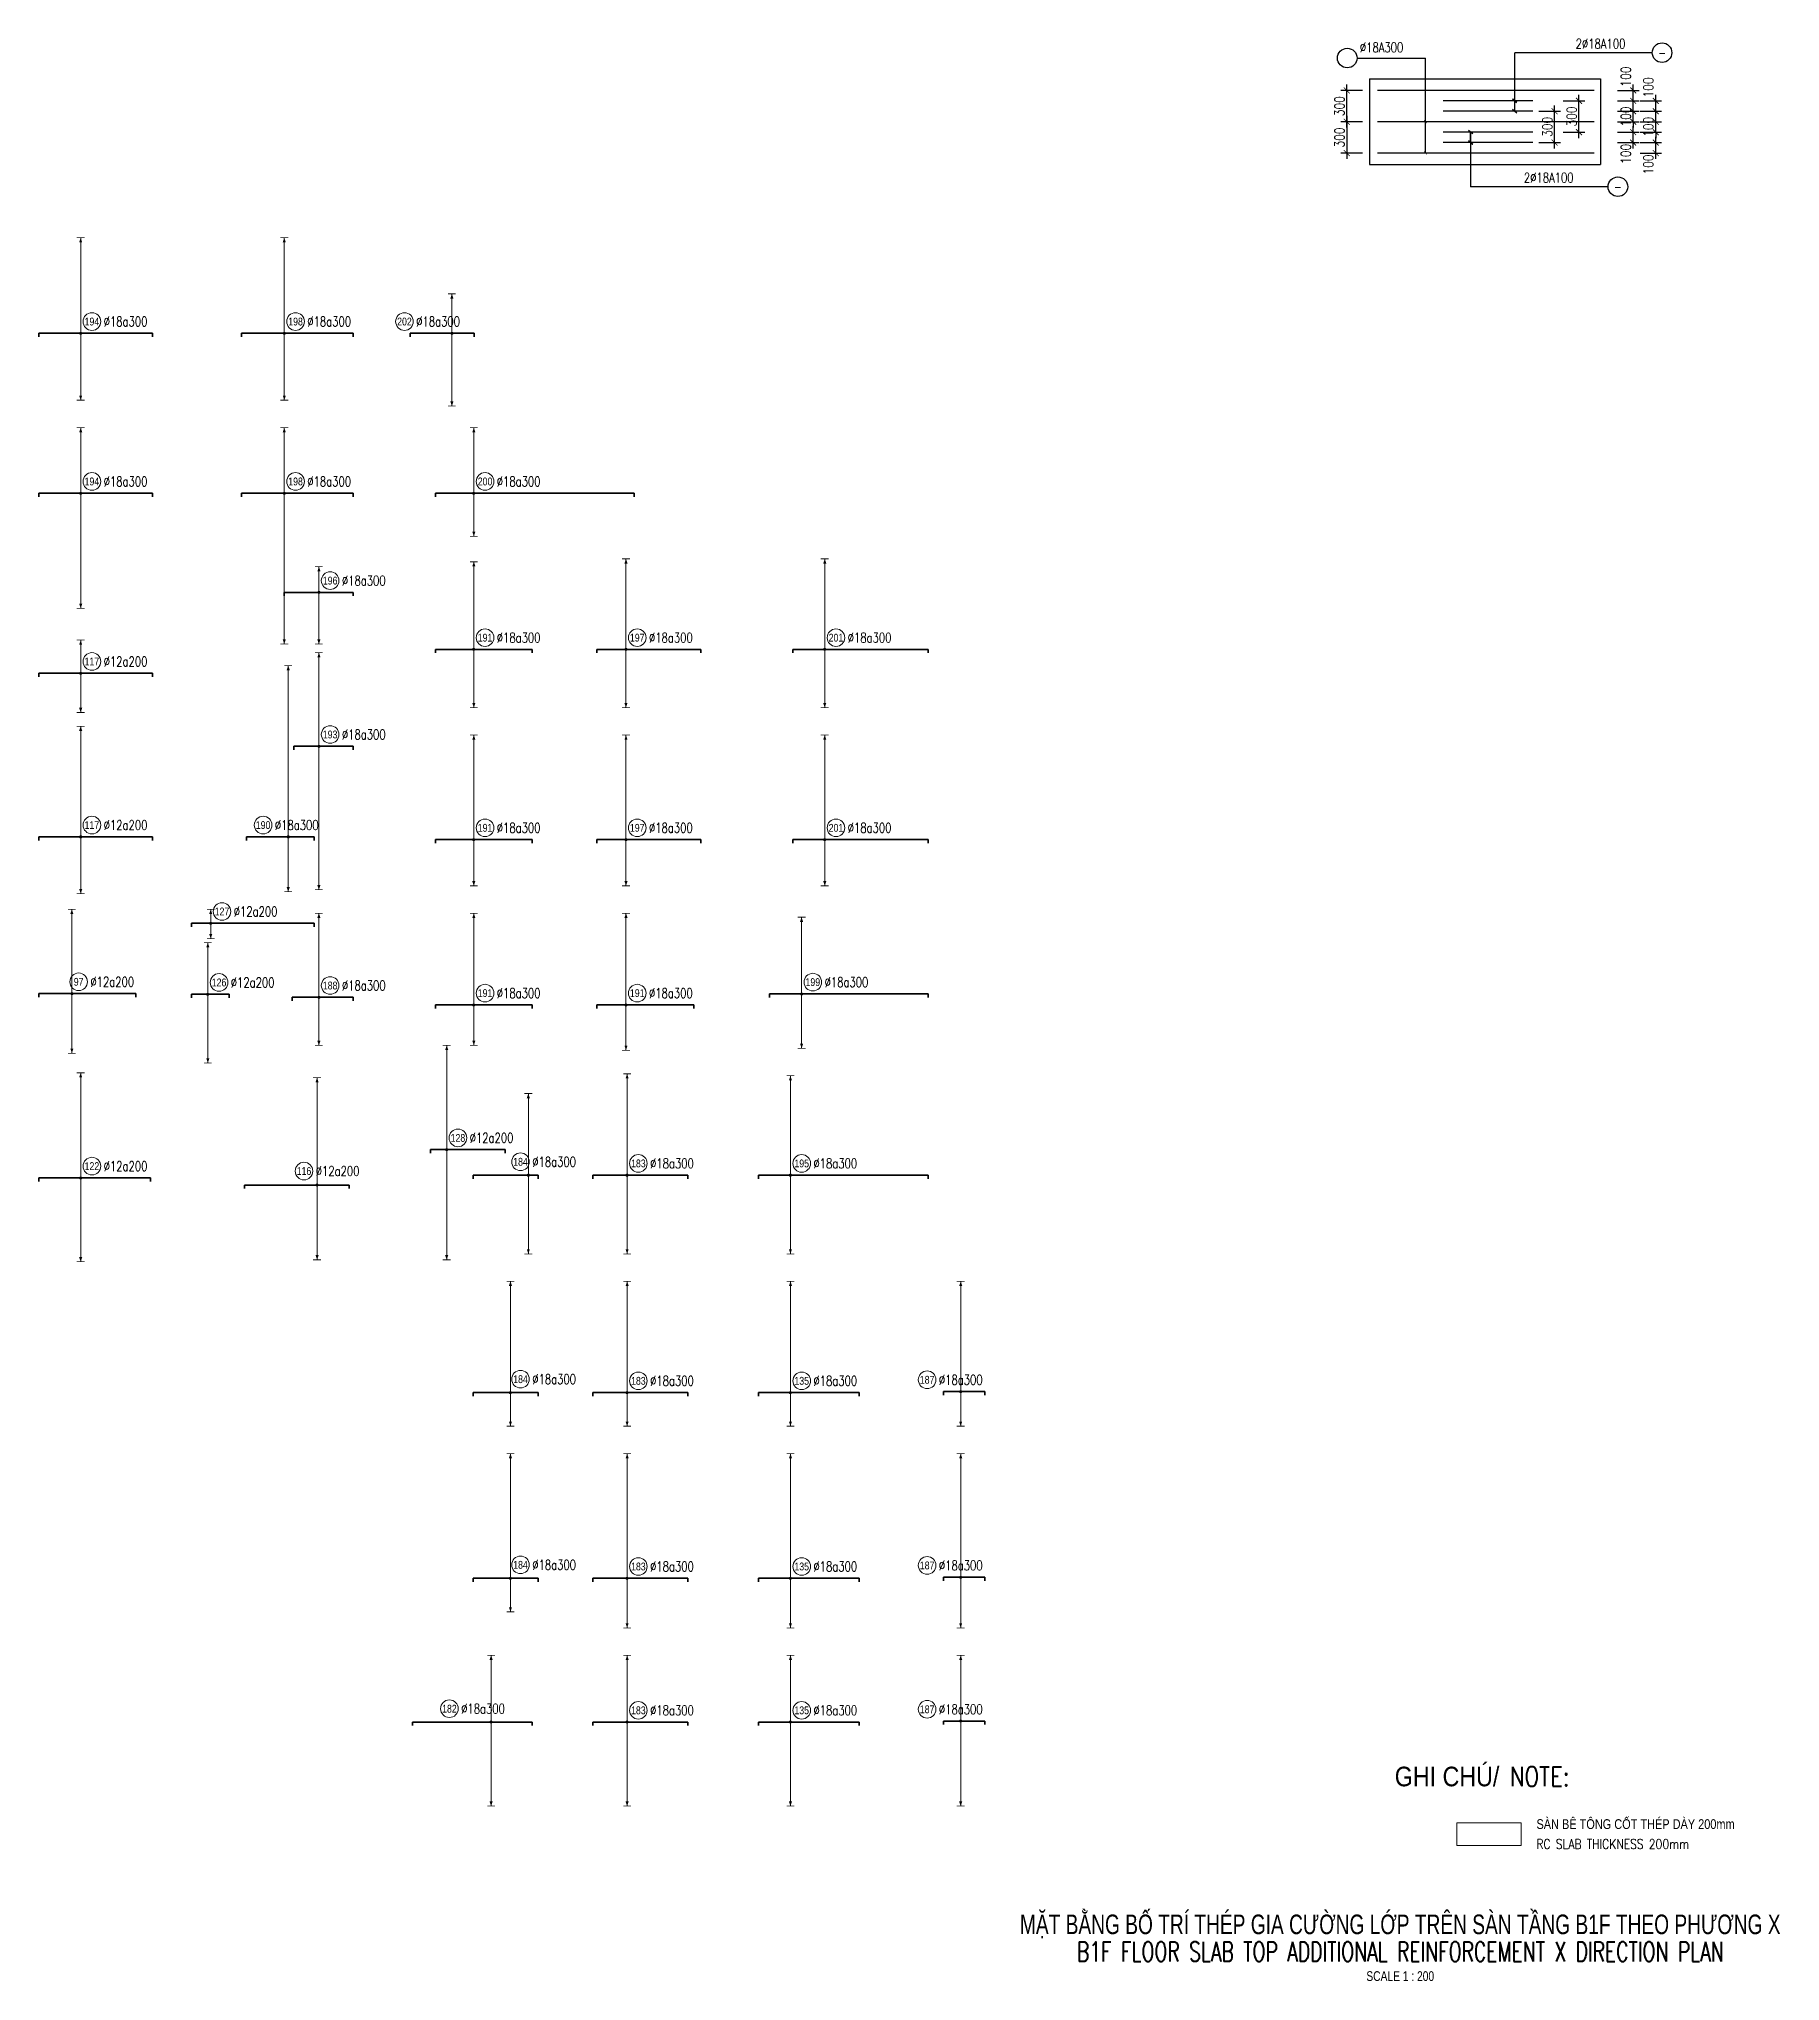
# Model space of a CAD drawing. Header units: millimetres. Extents: x -415354 to 592036, y -374841 to 139309.
# Drawn here: x 168650 to 257581, y -127241 to -28043 of the extents above; entities that cross this region are included whole.
import ezdxf
from ezdxf.enums import TextEntityAlignment as Align

# ---------------------------------------------------------------- set-up
doc = ezdxf.new("R2010")
doc.units = ezdxf.units.MM
doc.header["$MEASUREMENT"] = 0
doc.layers.get('Defpoints').update_dxf_attribs({"lineweight": 9})
for name, color, linetype in [('Concrete', 2, 'Continuous'), ('Dimension', 253, 'Continuous'), ('Leader', 6, 'Continuous'), ('Pointing Line', 6, 'Continuous'), ('Reinforcement', 4, 'Continuous'), ('Text25', 7, 'Continuous')]:
    doc.layers.add(name, color=color, linetype=linetype)
for name, color, linetype, lineweight in [('NDC_S_ANNO', 7, 'Continuous', 20), ('NDC_S_CONTINUOUS', 3, 'Continuous', 20), ('NDC_S_DIM', 1, 'Continuous', 15), ('NDC_S_ENG TEXT', 2, 'Continuous', 20), ('NDC_S_ENG TITLE', 3, 'Continuous', 20), ('NDC_S_REBAR', 4, 'Continuous', 35), ('NDC_S_TEXT SYMBOL', 7, 'Continuous', 20), ('NDC_S_VN TEXT', 7, 'Continuous', 20), ('NDC_S_VN TITLE', 6, 'Continuous', 35)]:
    doc.layers.add(name, color=color, linetype=linetype, lineweight=lineweight)
doc.styles.add('ARIAL', font='arial.ttf', dxfattribs={"width": 0.8})
doc.styles.add('NDC_ANNO', font='', dxfattribs={"width": 0.8})
doc.styles.add('NDC_EN TXT', font='romans.shx', dxfattribs={"width": 0.8})
doc.styles.add('NDC_VIE TXT', font='arial.ttf', dxfattribs={"width": 0.8})
doc.styles.add('VN-Romans', font='romans.shx', dxfattribs={"width": 0.8, "bigfont": 'vns.shx'})
doc.styles.get('NDC_ANNO').set_extended_font_data('Dotum')
doc.dimstyles.new('DIM25', dxfattribs={"dimtxt": 2.5, "dimasz": 1.5, "dimexe": 1.5, "dimexo": 1, "dimtad": 1, "dimtxsty": 'VN-Romans', "dimblk": 'ARCHTICK', "dimcen": 1.5, "dimdle": 1.5, "dimclrt": 7, "dimadec": 0, "dimazin": 0, "dimtfac": 1, "dimtix": 1, "dimtmove": 2, "dimatfit": 3, "dimfxl": 5, "dimfxlon": 1, "dimarcsym": 0})

msp = doc.modelspace()

# ---------------------------------------------------------------- texts
at = {"layer": 'NDC_S_ENG TEXT', "attachment_point": 1, "line_spacing_factor": 0.7, "style": 'NDC_EN TXT'}
for s, insert, char_height in [('NOTE:', (243769.1, -116287.9), 1000), ('RC SLAB THICKNESS 200mm', (245135.7, -119988.3), 500)]:
    msp.add_mtext_dynamic_manual_height_columns(s, width=14868.7, gutter_width=13.3, heights=[0], dxfattribs=dict(at, insert=insert, char_height=char_height))
at = {"layer": 'NDC_S_VN TEXT', "style": 'NDC_VIE TXT', "width": 0.85}
msp.add_text('GHI CHÚ/', height=1000, dxfattribs=at).set_placement((237897.9, -116287.9), align=Align.TOP_LEFT)
at = {"layer": 'NDC_S_VN TEXT', "insert": (245135.7, -118970.3), "char_height": 500, "attachment_point": 1, "style": 'NDC_VIE TXT'}
msp.add_mtext_dynamic_manual_height_columns('SÀN BÊ TÔNG CỐT THÉP DÀY 200mm', width=11314.276, gutter_width=13.3, heights=[0], dxfattribs=at)
at = {"layer": 'NDC_S_VN TEXT', "color": 3, "style": 'NDC_EN TXT', "width": 0.75}
for tag, p in [('%%C18A300', (236116.4, -28730.1)), ('2%%C18A100', (247136.8, -28543.4)), ('2%%C18A100', (244492, -35382))]:
    msp.add_attdef(tag, p, '2%%c12a150', height=500, dxfattribs=at)
at = {"layer": 'Text25', "style": 'VN-Romans', "width": 0.7}
for p in [(251548.8, -28750.1), (249295.4, -35595.7)]:
    msp.add_attdef('-', text='0', height=500, dxfattribs=at).set_placement(p, align=Align.MIDDLE)

# ---------------------------------------------------------------- blocks, each defined once
blk = doc.blocks.new('*U93')
h = blk.add_hatch(color=6)
edge = h.paths.add_edge_path()
edge.add_arc((-5.03, 0), 0.3, 0, 360)
at = {"layer": 'NDC_S_DIM', "color": 8}
for q in [(-5.03, 24.41), (-5.03, -17.09)]:
    blk.add_line((-5.03, 0), q, dxfattribs=at)
for points in [[(-6.03, 24.41, 0.2, 0.2, 0), (-4.03, 24.41, 0, 0, 0)], [(-6.03, -17.09, 0.2, 0.2, 0), (-4.03, -17.09, 0, 0, 0)]]:
    blk.add_lwpolyline(points, format="xyseb", dxfattribs=at)
at = {"layer": 'NDC_S_DIM'}
blk.add_circle((-2.16, 3), 2.25, dxfattribs=at)
at = {"layer": 'NDC_S_DIM', "color": 6}
blk.add_circle((-5.03, 0), 0.3, dxfattribs=at)
at = {"layer": 'NDC_S_DIM', "color": 8}
for points in [[(-5.43, 23.21), (-5.03, 24.41), (-4.63, 23.21)], [(-5.43, -15.89), (-5.03, -17.09), (-4.63, -15.89)]]:
    blk.add_solid(points, dxfattribs=at)
at = {"layer": 'NDC_S_REBAR'}
for p, q in [((0, 0), (-15.71, 0)), ((-15.71, 0), (-15.71, -0.9)), ((0, 0), (13.29, 0)), ((13.29, 0), (13.29, -0.9)), ((-15.71, -0.9), (-15.71, -0.9)), ((13.29, -0.9), (13.29, -0.9))]:
    blk.add_line(p, q, dxfattribs=at)
at = {"layer": 'NDC_S_VN TEXT', "style": 'ARIAL', "width": 0.8}
blk.add_attdef('KHT', text='', height=2, dxfattribs=at).set_placement((-2.16, 3), align=Align.MIDDLE_CENTER)
at = {"layer": 'NDC_S_VN TEXT', "color": 3, "style": 'NDC_EN TXT', "width": 0.75}
blk.add_attdef('DKT', (0.84, 1.75), '', height=2.5, dxfattribs=at)
blk = doc.blocks.new('*U94')
h = blk.add_hatch(color=6)
edge = h.paths.add_edge_path()
edge.add_arc((-5.03, 0), 0.3, 0, 360)
at = {"layer": 'NDC_S_DIM', "color": 8}
for q in [(-5.03, 24.41), (-5.03, -17.09)]:
    blk.add_line((-5.03, 0), q, dxfattribs=at)
for points in [[(-6.03, 24.41, 0.2, 0.2, 0), (-4.03, 24.41, 0, 0, 0)], [(-6.03, -17.09, 0.2, 0.2, 0), (-4.03, -17.09, 0, 0, 0)]]:
    blk.add_lwpolyline(points, format="xyseb", dxfattribs=at)
at = {"layer": 'NDC_S_DIM'}
blk.add_circle((-2.16, 3), 2.25, dxfattribs=at)
at = {"layer": 'NDC_S_DIM', "color": 6}
blk.add_circle((-5.03, 0), 0.3, dxfattribs=at)
at = {"layer": 'NDC_S_DIM', "color": 8}
for points in [[(-5.43, 23.21), (-5.03, 24.41), (-4.63, 23.21)], [(-5.43, -15.89), (-5.03, -17.09), (-4.63, -15.89)]]:
    blk.add_solid(points, dxfattribs=at)
at = {"layer": 'NDC_S_REBAR'}
for p, q in [((0, 0), (-15.96, 0)), ((-15.96, 0), (-15.96, -0.9)), ((0, 0), (12.54, 0)), ((12.54, 0), (12.54, -0.9)), ((-15.96, -0.9), (-15.96, -0.9)), ((12.54, -0.9), (12.54, -0.9))]:
    blk.add_line(p, q, dxfattribs=at)
at = {"layer": 'NDC_S_VN TEXT', "style": 'ARIAL', "width": 0.8}
blk.add_attdef('KHT', text='', height=2, dxfattribs=at).set_placement((-2.16, 3), align=Align.MIDDLE_CENTER)
at = {"layer": 'NDC_S_VN TEXT', "color": 3, "style": 'NDC_EN TXT', "width": 0.75}
blk.add_attdef('DKT', (0.84, 1.75), '', height=2.5, dxfattribs=at)
blk = doc.blocks.new('*U95')
h = blk.add_hatch(color=6)
edge = h.paths.add_edge_path()
edge.add_arc((-5.03, 0), 0.3, 0, 360)
at = {"layer": 'NDC_S_DIM', "color": 8}
for q in [(-5.03, 10.07), (-5.03, -18.59)]:
    blk.add_line((-5.03, 0), q, dxfattribs=at)
for points in [[(-6.03, 10.07, 0.2, 0.2, 0), (-4.03, 10.07, 0, 0, 0)], [(-6.03, -18.59, 0.2, 0.2, 0), (-4.03, -18.59, 0, 0, 0)]]:
    blk.add_lwpolyline(points, format="xyseb", dxfattribs=at)
at = {"layer": 'NDC_S_DIM'}
blk.add_circle((-17.13, 3), 2.25, dxfattribs=at)
at = {"layer": 'NDC_S_DIM', "color": 6}
blk.add_circle((-5.03, 0), 0.3, dxfattribs=at)
at = {"layer": 'NDC_S_DIM', "color": 8}
for points in [[(-5.43, 8.87), (-5.03, 10.07), (-4.63, 8.87)], [(-5.43, -17.39), (-5.03, -18.59), (-4.63, -17.39)]]:
    blk.add_solid(points, dxfattribs=at)
at = {"layer": 'NDC_S_REBAR'}
for p, q in [((0, 0), (-15.71, 0)), ((-15.71, 0), (-15.71, -0.9)), ((0, 0), (0.67, 0)), ((0.67, 0), (0.67, -0.9)), ((-15.71, -0.9), (-15.71, -0.9)), ((0.67, -0.9), (0.67, -0.9))]:
    blk.add_line(p, q, dxfattribs=at)
at = {"layer": 'NDC_S_VN TEXT', "style": 'ARIAL', "width": 0.8}
blk.add_attdef('KHT', text='', height=2, dxfattribs=at).set_placement((-17.13, 3), align=Align.MIDDLE_CENTER)
at = {"layer": 'NDC_S_VN TEXT', "color": 3, "style": 'NDC_EN TXT', "width": 0.75}
blk.add_attdef('DKT', (-14.13, 1.75), '', height=2.5, dxfattribs=at)
blk = doc.blocks.new('*U65')
h = blk.add_hatch(color=6)
edge = h.paths.add_edge_path()
edge.add_arc((-5.03, 0), 0.3, 0, 360)
at = {"layer": 'NDC_S_DIM', "color": 8}
for q in [(-5.03, 16.74), (-5.03, -29.4)]:
    blk.add_line((-5.03, 0), q, dxfattribs=at)
for points in [[(-6.03, 16.74, 0.2, 0.2, 0), (-4.03, 16.74, 0, 0, 0)], [(-6.03, -29.4, 0.2, 0.2, 0), (-4.03, -29.4, 0, 0, 0)]]:
    blk.add_lwpolyline(points, format="xyseb", dxfattribs=at)
at = {"layer": 'NDC_S_DIM'}
blk.add_circle((-2.16, 3), 2.25, dxfattribs=at)
at = {"layer": 'NDC_S_DIM', "color": 6}
blk.add_circle((-5.03, 0), 0.3, dxfattribs=at)
at = {"layer": 'NDC_S_DIM', "color": 8}
for points in [[(-5.43, 15.54), (-5.03, 16.74), (-4.63, 15.54)], [(-5.43, -28.2), (-5.03, -29.4), (-4.63, -28.2)]]:
    blk.add_solid(points, dxfattribs=at)
at = {"layer": 'NDC_S_REBAR'}
for p, q in [((0, 0), (-15.71, 0)), ((-15.71, 0), (-15.71, -0.9)), ((0, 0), (13.29, 0)), ((13.29, 0), (13.29, -0.9)), ((-15.71, -0.9), (-15.71, -0.9)), ((13.29, -0.9), (13.29, -0.9))]:
    blk.add_line(p, q, dxfattribs=at)
at = {"layer": 'NDC_S_VN TEXT', "style": 'ARIAL', "width": 0.8}
blk.add_attdef('KHT', text='', height=2, dxfattribs=at).set_placement((-2.16, 3), align=Align.MIDDLE_CENTER)
at = {"layer": 'NDC_S_VN TEXT', "color": 3, "style": 'NDC_EN TXT', "width": 0.75}
blk.add_attdef('DKT', (0.84, 1.75), '', height=2.5, dxfattribs=at)
blk = doc.blocks.new('*U66')
h = blk.add_hatch(color=6)
edge = h.paths.add_edge_path()
edge.add_arc((-5.03, 0), 0.3, 0, 360)
at = {"layer": 'NDC_S_DIM', "color": 8}
for q in [(-5.03, 16.74), (-5.03, -38.52)]:
    blk.add_line((-5.03, 0), q, dxfattribs=at)
for points in [[(-6.03, 16.74, 0.2, 0.2, 0), (-4.03, 16.74, 0, 0, 0)], [(-6.03, -38.52, 0.2, 0.2, 0), (-4.03, -38.52, 0, 0, 0)]]:
    blk.add_lwpolyline(points, format="xyseb", dxfattribs=at)
at = {"layer": 'NDC_S_DIM'}
blk.add_circle((-2.16, 3), 2.25, dxfattribs=at)
at = {"layer": 'NDC_S_DIM', "color": 6}
blk.add_circle((-5.03, 0), 0.3, dxfattribs=at)
at = {"layer": 'NDC_S_DIM', "color": 8}
for points in [[(-5.43, 15.54), (-5.03, 16.74), (-4.63, 15.54)], [(-5.43, -37.32), (-5.03, -38.52), (-4.63, -37.32)]]:
    blk.add_solid(points, dxfattribs=at)
at = {"layer": 'NDC_S_REBAR'}
for p, q in [((0, 0), (-15.96, 0)), ((-15.96, 0), (-15.96, -0.9)), ((0, 0), (12.54, 0)), ((12.54, 0), (12.54, -0.9)), ((-15.96, -0.9), (-15.96, -0.9)), ((12.54, -0.9), (12.54, -0.9))]:
    blk.add_line(p, q, dxfattribs=at)
at = {"layer": 'NDC_S_VN TEXT', "style": 'ARIAL', "width": 0.8}
blk.add_attdef('KHT', text='', height=2, dxfattribs=at).set_placement((-2.16, 3), align=Align.MIDDLE_CENTER)
at = {"layer": 'NDC_S_VN TEXT', "color": 3, "style": 'NDC_EN TXT', "width": 0.75}
blk.add_attdef('DKT', (0.84, 1.75), '', height=2.5, dxfattribs=at)
blk = doc.blocks.new('*U64')
h = blk.add_hatch(color=6)
edge = h.paths.add_edge_path()
edge.add_arc((-5.03, 0), 0.3, 0, 360)
at = {"layer": 'NDC_S_DIM', "color": 8}
for q in [(-5.03, 16.74), (-5.03, -11.01)]:
    blk.add_line((-5.03, 0), q, dxfattribs=at)
for points in [[(-6.03, 16.74, 0.2, 0.2, 0), (-4.03, 16.74, 0, 0, 0)], [(-6.03, -11.01, 0.2, 0.2, 0), (-4.03, -11.01, 0, 0, 0)]]:
    blk.add_lwpolyline(points, format="xyseb", dxfattribs=at)
at = {"layer": 'NDC_S_DIM'}
blk.add_circle((-2.16, 3), 2.25, dxfattribs=at)
at = {"layer": 'NDC_S_DIM', "color": 6}
blk.add_circle((-5.03, 0), 0.3, dxfattribs=at)
at = {"layer": 'NDC_S_DIM', "color": 8}
for points in [[(-5.43, 15.54), (-5.03, 16.74), (-4.63, 15.54)], [(-5.43, -9.81), (-5.03, -11.01), (-4.63, -9.81)]]:
    blk.add_solid(points, dxfattribs=at)
at = {"layer": 'NDC_S_REBAR'}
for p, q in [((0, 0), (-14.85, 0)), ((-14.85, 0), (-14.85, -0.9)), ((0, 0), (35.9, 0)), ((35.9, 0), (35.9, -0.9)), ((-14.85, -0.9), (-14.85, -0.9)), ((35.9, -0.9), (35.9, -0.9))]:
    blk.add_line(p, q, dxfattribs=at)
at = {"layer": 'NDC_S_VN TEXT', "style": 'ARIAL', "width": 0.8}
blk.add_attdef('KHT', text='', height=2, dxfattribs=at).set_placement((-2.16, 3), align=Align.MIDDLE_CENTER)
at = {"layer": 'NDC_S_VN TEXT', "color": 3, "style": 'NDC_EN TXT', "width": 0.75}
blk.add_attdef('DKT', (0.84, 1.75), '', height=2.5, dxfattribs=at)
blk = doc.blocks.new('*U61')
h = blk.add_hatch(color=6)
edge = h.paths.add_edge_path()
edge.add_arc((-5.03, 0), 0.3, 0, 360)
at = {"layer": 'NDC_S_DIM', "color": 8}
for q in [(-5.03, 8.46), (-5.03, -10.04)]:
    blk.add_line((-5.03, 0), q, dxfattribs=at)
for points in [[(-6.03, 8.46, 0.2, 0.2, 0), (-4.03, 8.46, 0, 0, 0)], [(-6.03, -10.04, 0.2, 0.2, 0), (-4.03, -10.04, 0, 0, 0)]]:
    blk.add_lwpolyline(points, format="xyseb", dxfattribs=at)
at = {"layer": 'NDC_S_DIM'}
blk.add_circle((-2.16, 3), 2.25, dxfattribs=at)
at = {"layer": 'NDC_S_DIM', "color": 6}
blk.add_circle((-5.03, 0), 0.3, dxfattribs=at)
at = {"layer": 'NDC_S_DIM', "color": 8}
for points in [[(-5.43, 7.26), (-5.03, 8.46), (-4.63, 7.26)], [(-5.43, -8.84), (-5.03, -10.04), (-4.63, -8.84)]]:
    blk.add_solid(points, dxfattribs=at)
at = {"layer": 'NDC_S_REBAR'}
for p, q in [((0, 0), (-15.71, 0)), ((-15.71, 0), (-15.71, -0.9)), ((0, 0), (13.29, 0)), ((13.29, 0), (13.29, -0.9)), ((-15.71, -0.9), (-15.71, -0.9)), ((13.29, -0.9), (13.29, -0.9))]:
    blk.add_line(p, q, dxfattribs=at)
at = {"layer": 'NDC_S_VN TEXT', "style": 'ARIAL', "width": 0.8}
blk.add_attdef('KHT', text='', height=2, dxfattribs=at).set_placement((-2.16, 3), align=Align.MIDDLE_CENTER)
at = {"layer": 'NDC_S_VN TEXT', "color": 3, "style": 'NDC_EN TXT', "width": 0.75}
blk.add_attdef('DKT', (0.84, 1.75), '', height=2.5, dxfattribs=at)
blk = doc.blocks.new('*U57')
h = blk.add_hatch(color=6)
edge = h.paths.add_edge_path()
edge.add_arc((-5.03, 0), 0.3, 0, 360)
at = {"layer": 'NDC_S_DIM', "color": 8}
for q in [(-5.03, 23.89), (-5.03, -36.64)]:
    blk.add_line((-5.03, 0), q, dxfattribs=at)
for points in [[(-6.03, 23.89, 0.2, 0.2, 0), (-4.03, 23.89, 0, 0, 0)], [(-6.03, -36.64, 0.2, 0.2, 0), (-4.03, -36.64, 0, 0, 0)]]:
    blk.add_lwpolyline(points, format="xyseb", dxfattribs=at)
at = {"layer": 'NDC_S_DIM'}
blk.add_circle((-2.16, 3), 2.25, dxfattribs=at)
at = {"layer": 'NDC_S_DIM', "color": 6}
blk.add_circle((-5.03, 0), 0.3, dxfattribs=at)
at = {"layer": 'NDC_S_DIM', "color": 8}
for points in [[(-5.43, 22.69), (-5.03, 23.89), (-4.63, 22.69)], [(-5.43, -35.44), (-5.03, -36.64), (-4.63, -35.44)]]:
    blk.add_solid(points, dxfattribs=at)
at = {"layer": 'NDC_S_REBAR'}
for p, q in [((0, 0), (-11.39, 0)), ((-11.39, 0), (-11.39, -0.9)), ((0, 0), (3.71, 0)), ((3.71, 0), (3.71, -0.9)), ((-11.39, -0.9), (-11.39, -0.9)), ((3.71, -0.9), (3.71, -0.9))]:
    blk.add_line(p, q, dxfattribs=at)
at = {"layer": 'NDC_S_VN TEXT', "style": 'ARIAL', "width": 0.8}
blk.add_attdef('KHT', text='', height=2, dxfattribs=at).set_placement((-2.16, 3), align=Align.MIDDLE_CENTER)
at = {"layer": 'NDC_S_VN TEXT', "color": 3, "style": 'NDC_EN TXT', "width": 0.75}
blk.add_attdef('DKT', (0.84, 1.75), '', height=2.5, dxfattribs=at)
blk = doc.blocks.new('*U58')
h = blk.add_hatch(color=6)
edge = h.paths.add_edge_path()
edge.add_arc((-5.03, 0), 0.3, 0, 360)
at = {"layer": 'NDC_S_DIM', "color": 8}
for q in [(-5.03, 22.38), (-5.03, -14.87)]:
    blk.add_line((-5.03, 0), q, dxfattribs=at)
for points in [[(-6.03, 22.38, 0.2, 0.2, 0), (-4.03, 22.38, 0, 0, 0)], [(-6.03, -14.87, 0.2, 0.2, 0), (-4.03, -14.87, 0, 0, 0)]]:
    blk.add_lwpolyline(points, format="xyseb", dxfattribs=at)
at = {"layer": 'NDC_S_DIM'}
blk.add_circle((-2.16, 3), 2.25, dxfattribs=at)
at = {"layer": 'NDC_S_DIM', "color": 6}
blk.add_circle((-5.03, 0), 0.3, dxfattribs=at)
at = {"layer": 'NDC_S_DIM', "color": 8}
for points in [[(-5.43, 21.18), (-5.03, 22.38), (-4.63, 21.18)], [(-5.43, -13.67), (-5.03, -14.87), (-4.63, -13.67)]]:
    blk.add_solid(points, dxfattribs=at)
at = {"layer": 'NDC_S_REBAR'}
for p, q in [((0, 0), (-14.85, 0)), ((-14.85, 0), (-14.85, -0.9)), ((0, 0), (9.9, 0)), ((9.9, 0), (9.9, -0.9)), ((-14.85, -0.9), (-14.85, -0.9)), ((9.9, -0.9), (9.9, -0.9))]:
    blk.add_line(p, q, dxfattribs=at)
at = {"layer": 'NDC_S_VN TEXT', "style": 'ARIAL', "width": 0.8}
blk.add_attdef('KHT', text='', height=2, dxfattribs=at).set_placement((-2.16, 3), align=Align.MIDDLE_CENTER)
at = {"layer": 'NDC_S_VN TEXT', "color": 3, "style": 'NDC_EN TXT', "width": 0.75}
blk.add_attdef('DKT', (0.84, 1.75), '', height=2.5, dxfattribs=at)
blk = doc.blocks.new('*U59')
h = blk.add_hatch(color=6)
edge = h.paths.add_edge_path()
edge.add_arc((-5.03, 0), 0.3, 0, 360)
at = {"layer": 'NDC_S_DIM', "color": 8}
for q in [(-5.03, 23.13), (-5.03, -14.87)]:
    blk.add_line((-5.03, 0), q, dxfattribs=at)
for points in [[(-6.03, 23.13, 0.2, 0.2, 0), (-4.03, 23.13, 0, 0, 0)], [(-6.03, -14.87, 0.2, 0.2, 0), (-4.03, -14.87, 0, 0, 0)]]:
    blk.add_lwpolyline(points, format="xyseb", dxfattribs=at)
at = {"layer": 'NDC_S_DIM'}
blk.add_circle((-2.16, 3), 2.25, dxfattribs=at)
at = {"layer": 'NDC_S_DIM', "color": 6}
blk.add_circle((-5.03, 0), 0.3, dxfattribs=at)
at = {"layer": 'NDC_S_DIM', "color": 8}
for points in [[(-5.43, 21.93), (-5.03, 23.13), (-4.63, 21.93)], [(-5.43, -13.67), (-5.03, -14.87), (-4.63, -13.67)]]:
    blk.add_solid(points, dxfattribs=at)
at = {"layer": 'NDC_S_REBAR'}
for p, q in [((0, 0), (-12.46, 0)), ((-12.46, 0), (-12.46, -0.9)), ((0, 0), (14.04, 0)), ((14.04, 0), (14.04, -0.9)), ((-12.46, -0.9), (-12.46, -0.9)), ((14.04, -0.9), (14.04, -0.9))]:
    blk.add_line(p, q, dxfattribs=at)
at = {"layer": 'NDC_S_VN TEXT', "style": 'ARIAL', "width": 0.8}
blk.add_attdef('KHT', text='', height=2, dxfattribs=at).set_placement((-2.16, 3), align=Align.MIDDLE_CENTER)
at = {"layer": 'NDC_S_VN TEXT', "color": 3, "style": 'NDC_EN TXT', "width": 0.75}
blk.add_attdef('DKT', (0.84, 1.75), '', height=2.5, dxfattribs=at)
blk = doc.blocks.new('*U51')
h = blk.add_hatch(color=6)
edge = h.paths.add_edge_path()
edge.add_arc((-5.03, 0), 0.3, 0, 360)
at = {"layer": 'NDC_S_DIM', "color": 8}
for q in [(-5.03, 43.73), (-5.03, -14.01)]:
    blk.add_line((-5.03, 0), q, dxfattribs=at)
for points in [[(-6.03, 43.73, 0.2, 0.2, 0), (-4.03, 43.73, 0, 0, 0)], [(-6.03, -14.01, 0.2, 0.2, 0), (-4.03, -14.01, 0, 0, 0)]]:
    blk.add_lwpolyline(points, format="xyseb", dxfattribs=at)
at = {"layer": 'NDC_S_DIM'}
blk.add_circle((-11.44, 3), 2.25, dxfattribs=at)
at = {"layer": 'NDC_S_DIM', "color": 6}
blk.add_circle((-5.03, 0), 0.3, dxfattribs=at)
at = {"layer": 'NDC_S_DIM', "color": 8}
for points in [[(-5.43, 42.53), (-5.03, 43.73), (-4.63, 42.53)], [(-5.43, -12.81), (-5.03, -14.01), (-4.63, -12.81)]]:
    blk.add_solid(points, dxfattribs=at)
at = {"layer": 'NDC_S_REBAR'}
for p, q in [((0, 0), (-15.71, 0)), ((-15.71, 0), (-15.71, -0.9)), ((0, 0), (1.6, 0)), ((1.6, 0), (1.6, -0.9)), ((-15.71, -0.9), (-15.71, -0.9)), ((1.6, -0.9), (1.6, -0.9))]:
    blk.add_line(p, q, dxfattribs=at)
at = {"layer": 'NDC_S_VN TEXT', "style": 'ARIAL', "width": 0.8}
blk.add_attdef('KHT', text='', height=2, dxfattribs=at).set_placement((-11.44, 3), align=Align.MIDDLE_CENTER)
at = {"layer": 'NDC_S_VN TEXT', "color": 3, "style": 'NDC_EN TXT', "width": 0.75}
blk.add_attdef('DKT', (-8.44, 1.75), '', height=2.5, dxfattribs=at)
blk = doc.blocks.new('*U46')
h = blk.add_hatch(color=6)
edge = h.paths.add_edge_path()
edge.add_arc((-5.03, 0), 0.3, 0, 360)
at = {"layer": 'NDC_S_DIM', "color": 8}
for q in [(-5.03, 26.69), (-5.03, -11.81)]:
    blk.add_line((-5.03, 0), q, dxfattribs=at)
for points in [[(-6.03, 26.69, 0.2, 0.2, 0), (-4.03, 26.69, 0, 0, 0)], [(-6.03, -11.81, 0.2, 0.2, 0), (-4.03, -11.81, 0, 0, 0)]]:
    blk.add_lwpolyline(points, format="xyseb", dxfattribs=at)
at = {"layer": 'NDC_S_DIM'}
blk.add_circle((-2.16, 3), 2.25, dxfattribs=at)
at = {"layer": 'NDC_S_DIM', "color": 6}
blk.add_circle((-5.03, 0), 0.3, dxfattribs=at)
at = {"layer": 'NDC_S_DIM', "color": 8}
for points in [[(-5.43, 25.49), (-5.03, 26.69), (-4.63, 25.49)], [(-5.43, -10.61), (-5.03, -11.81), (-4.63, -10.61)]]:
    blk.add_solid(points, dxfattribs=at)
at = {"layer": 'NDC_S_REBAR'}
for p, q in [((0, 0), (-14.85, 0)), ((-14.85, 0), (-14.85, -0.9)), ((0, 0), (9.9, 0)), ((9.9, 0), (9.9, -0.9)), ((-14.85, -0.9), (-14.85, -0.9)), ((9.9, -0.9), (9.9, -0.9))]:
    blk.add_line(p, q, dxfattribs=at)
at = {"layer": 'NDC_S_VN TEXT', "style": 'ARIAL', "width": 0.8}
blk.add_attdef('KHT', text='', height=2, dxfattribs=at).set_placement((-2.16, 3), align=Align.MIDDLE_CENTER)
at = {"layer": 'NDC_S_VN TEXT', "color": 3, "style": 'NDC_EN TXT', "width": 0.75}
blk.add_attdef('DKT', (0.84, 1.75), '', height=2.5, dxfattribs=at)
blk = doc.blocks.new('*U47')
h = blk.add_hatch(color=6)
edge = h.paths.add_edge_path()
edge.add_arc((-5.03, 0), 0.3, 0, 360)
at = {"layer": 'NDC_S_DIM', "color": 8}
for q in [(-5.03, 26.69), (-5.03, -11.81)]:
    blk.add_line((-5.03, 0), q, dxfattribs=at)
for points in [[(-6.03, 26.69, 0.2, 0.2, 0), (-4.03, 26.69, 0, 0, 0)], [(-6.03, -11.81, 0.2, 0.2, 0), (-4.03, -11.81, 0, 0, 0)]]:
    blk.add_lwpolyline(points, format="xyseb", dxfattribs=at)
at = {"layer": 'NDC_S_DIM'}
blk.add_circle((-2.16, 3), 2.25, dxfattribs=at)
at = {"layer": 'NDC_S_DIM', "color": 6}
blk.add_circle((-5.03, 0), 0.3, dxfattribs=at)
at = {"layer": 'NDC_S_DIM', "color": 8}
for points in [[(-5.43, 25.49), (-5.03, 26.69), (-4.63, 25.49)], [(-5.43, -10.61), (-5.03, -11.81), (-4.63, -10.61)]]:
    blk.add_solid(points, dxfattribs=at)
at = {"layer": 'NDC_S_REBAR'}
for p, q in [((0, 0), (-12.46, 0)), ((-12.46, 0), (-12.46, -0.9)), ((0, 0), (14.04, 0)), ((14.04, 0), (14.04, -0.9)), ((-12.46, -0.9), (-12.46, -0.9)), ((14.04, -0.9), (14.04, -0.9))]:
    blk.add_line(p, q, dxfattribs=at)
at = {"layer": 'NDC_S_VN TEXT', "style": 'ARIAL', "width": 0.8}
blk.add_attdef('KHT', text='', height=2, dxfattribs=at).set_placement((-2.16, 3), align=Align.MIDDLE_CENTER)
at = {"layer": 'NDC_S_VN TEXT', "color": 3, "style": 'NDC_EN TXT', "width": 0.75}
blk.add_attdef('DKT', (0.84, 1.75), '', height=2.5, dxfattribs=at)
blk = doc.blocks.new('*U89')
h = blk.add_hatch(color=6)
edge = h.paths.add_edge_path()
edge.add_arc((-5.03, 0), 0.3, 0, 360)
at = {"layer": 'NDC_S_DIM', "color": 8}
for q in [(-5.03, 26.83), (-5.03, -21.42)]:
    blk.add_line((-5.03, 0), q, dxfattribs=at)
for points in [[(-6.03, 26.83, 0.2, 0.2, 0), (-4.03, 26.83, 0, 0, 0)], [(-6.03, -21.42, 0.2, 0.2, 0), (-4.03, -21.42, 0, 0, 0)]]:
    blk.add_lwpolyline(points, format="xyseb", dxfattribs=at)
at = {"layer": 'NDC_S_DIM'}
blk.add_circle((-2.16, 3), 2.25, dxfattribs=at)
at = {"layer": 'NDC_S_DIM', "color": 6}
blk.add_circle((-5.03, 0), 0.3, dxfattribs=at)
at = {"layer": 'NDC_S_DIM', "color": 8}
for points in [[(-5.43, 25.63), (-5.03, 26.83), (-4.63, 25.63)], [(-5.43, -20.22), (-5.03, -21.42), (-4.63, -20.22)]]:
    blk.add_solid(points, dxfattribs=at)
at = {"layer": 'NDC_S_REBAR'}
for p, q in [((0, 0), (-15.71, 0)), ((-15.71, 0), (-15.71, -0.9)), ((0, 0), (12.79, 0)), ((12.79, 0), (12.79, -0.9)), ((-15.71, -0.9), (-15.71, -0.9)), ((12.79, -0.9), (12.79, -0.9))]:
    blk.add_line(p, q, dxfattribs=at)
at = {"layer": 'NDC_S_VN TEXT', "style": 'ARIAL', "width": 0.8}
blk.add_attdef('KHT', text='', height=2, dxfattribs=at).set_placement((-2.16, 3), align=Align.MIDDLE_CENTER)
at = {"layer": 'NDC_S_VN TEXT', "color": 3, "style": 'NDC_EN TXT', "width": 0.75}
blk.add_attdef('DKT', (0.84, 1.75), '', height=2.5, dxfattribs=at)
blk = doc.blocks.new('*U166')
h = blk.add_hatch(color=6)
edge = h.paths.add_edge_path()
edge.add_arc((-5.03, 0), 0.3, 0, 360)
at = {"layer": 'NDC_S_DIM', "color": 8}
for q in [(-5.03, 13.17), (-5.03, -17.58)]:
    blk.add_line((-5.03, 0), q, dxfattribs=at)
for points in [[(-6.03, 13.17, 0.2, 0.2, 0), (-4.03, 13.17, 0, 0, 0)], [(-6.03, -17.58, 0.2, 0.2, 0), (-4.03, -17.58, 0, 0, 0)]]:
    blk.add_lwpolyline(points, format="xyseb", dxfattribs=at)
at = {"layer": 'NDC_S_DIM'}
blk.add_circle((-2.16, 3), 2.25, dxfattribs=at)
at = {"layer": 'NDC_S_DIM', "color": 6}
blk.add_circle((-5.03, 0), 0.3, dxfattribs=at)
at = {"layer": 'NDC_S_DIM', "color": 8}
for points in [[(-5.43, 11.97), (-5.03, 13.17), (-4.63, 11.97)], [(-5.43, -16.38), (-5.03, -17.58), (-4.63, -16.38)]]:
    blk.add_solid(points, dxfattribs=at)
at = {"layer": 'NDC_S_REBAR'}
for p, q in [((0, 0), (-9.18, 0)), ((-9.18, 0), (-9.18, -0.9)), ((0, 0), (0.42, 0)), ((0.42, 0), (0.42, -0.9)), ((-9.18, -0.9), (-9.18, -0.9)), ((0.42, -0.9), (0.42, -0.9))]:
    blk.add_line(p, q, dxfattribs=at)
at = {"layer": 'NDC_S_VN TEXT', "style": 'ARIAL', "width": 0.8}
blk.add_attdef('KHT', text='', height=2, dxfattribs=at).set_placement((-2.16, 3), align=Align.MIDDLE_CENTER)
at = {"layer": 'NDC_S_VN TEXT', "color": 3, "style": 'NDC_EN TXT', "width": 0.75}
blk.add_attdef('DKT', (0.84, 1.75), '', height=2.5, dxfattribs=at)
blk = doc.blocks.new('*U170')
h = blk.add_hatch(color=6)
edge = h.paths.add_edge_path()
edge.add_arc((3.65, 0), 0.3, 0, 360)
at = {"layer": 'NDC_S_DIM', "color": 8}
for q in [(3.65, 27.43), (3.65, -19.07)]:
    blk.add_line((3.65, 0), q, dxfattribs=at)
for points in [[(2.65, 27.43, 0.2, 0.2, 0), (4.65, 27.43, 0, 0, 0)], [(2.65, -19.07, 0.2, 0.2, 0), (4.65, -19.07, 0, 0, 0)]]:
    blk.add_lwpolyline(points, format="xyseb", dxfattribs=at)
at = {"layer": 'NDC_S_DIM'}
blk.add_circle((0.31, 3.59), 2.25, dxfattribs=at)
at = {"layer": 'NDC_S_DIM', "color": 6}
blk.add_circle((3.65, 0), 0.3, dxfattribs=at)
at = {"layer": 'NDC_S_DIM', "color": 8}
for points in [[(3.25, 26.23), (3.65, 27.43), (4.05, 26.23)], [(3.25, -17.87), (3.65, -19.07), (4.05, -17.87)]]:
    blk.add_solid(points, dxfattribs=at)
at = {"layer": 'NDC_S_REBAR'}
for p, q in [((0, 0), (-14.9, 0)), ((-14.9, 0), (-14.9, -0.9)), ((0, 0), (11.85, 0)), ((11.85, 0), (11.85, -0.9)), ((-14.9, -0.9), (-14.9, -0.9)), ((11.85, -0.9), (11.85, -0.9))]:
    blk.add_line(p, q, dxfattribs=at)
at = {"layer": 'NDC_S_VN TEXT', "style": 'ARIAL', "width": 0.8}
blk.add_attdef('KHT', text='', height=2, dxfattribs=at).set_placement((0.31, 3.59), align=Align.MIDDLE_CENTER)
at = {"layer": 'NDC_S_VN TEXT', "color": 3, "style": 'NDC_EN TXT', "width": 0.75}
blk.add_attdef('DKT', (3.31, 2.34), '', height=2.5, dxfattribs=at)
blk = doc.blocks.new('*U171')
h = blk.add_hatch(color=6)
edge = h.paths.add_edge_path()
edge.add_arc((-5.03, 0), 0.3, 0, 360)
at = {"layer": 'NDC_S_DIM', "color": 8}
for q in [(-5.03, 25.89), (-5.03, -20.11)]:
    blk.add_line((-5.03, 0), q, dxfattribs=at)
for points in [[(-6.03, 25.89, 0.2, 0.2, 0), (-4.03, 25.89, 0, 0, 0)], [(-6.03, -20.11, 0.2, 0.2, 0), (-4.03, -20.11, 0, 0, 0)]]:
    blk.add_lwpolyline(points, format="xyseb", dxfattribs=at)
at = {"layer": 'NDC_S_DIM'}
blk.add_circle((-2.16, 3), 2.25, dxfattribs=at)
at = {"layer": 'NDC_S_DIM', "color": 6}
blk.add_circle((-5.03, 0), 0.3, dxfattribs=at)
at = {"layer": 'NDC_S_DIM', "color": 8}
for points in [[(-5.43, 24.69), (-5.03, 25.89), (-4.63, 24.69)], [(-5.43, -18.91), (-5.03, -20.11), (-4.63, -18.91)]]:
    blk.add_solid(points, dxfattribs=at)
at = {"layer": 'NDC_S_REBAR'}
for p, q in [((0, 0), (-13.75, 0)), ((-13.75, 0), (-13.75, -0.9)), ((0, 0), (10.5, 0)), ((10.5, 0), (10.5, -0.9)), ((-13.75, -0.9), (-13.75, -0.9)), ((10.5, -0.9), (10.5, -0.9))]:
    blk.add_line(p, q, dxfattribs=at)
at = {"layer": 'NDC_S_VN TEXT', "style": 'ARIAL', "width": 0.8}
blk.add_attdef('KHT', text='', height=2, dxfattribs=at).set_placement((-2.16, 3), align=Align.MIDDLE_CENTER)
at = {"layer": 'NDC_S_VN TEXT', "color": 3, "style": 'NDC_EN TXT', "width": 0.75}
blk.add_attdef('DKT', (0.84, 1.75), '', height=2.5, dxfattribs=at)
blk = doc.blocks.new('*U174')
h = blk.add_hatch(color=6)
edge = h.paths.add_edge_path()
edge.add_arc((-2.08, 0), 0.3, 0, 360)
at = {"layer": 'NDC_S_DIM', "color": 8}
for q in [(-2.08, 28.41), (-2.08, -8.59)]:
    blk.add_line((-2.08, 0), q, dxfattribs=at)
for points in [[(-3.08, 28.41, 0.2, 0.2, 0), (-1.08, 28.41, 0, 0, 0)], [(-3.08, -8.59, 0.2, 0.2, 0), (-1.08, -8.59, 0, 0, 0)]]:
    blk.add_lwpolyline(points, format="xyseb", dxfattribs=at)
at = {"layer": 'NDC_S_DIM'}
blk.add_circle((0.49, 3.42), 2.25, dxfattribs=at)
at = {"layer": 'NDC_S_DIM', "color": 6}
blk.add_circle((-2.08, 0), 0.3, dxfattribs=at)
at = {"layer": 'NDC_S_DIM', "color": 8}
for points in [[(-2.48, 27.21), (-2.08, 28.41), (-1.68, 27.21)], [(-2.48, -7.39), (-2.08, -8.59), (-1.68, -7.39)]]:
    blk.add_solid(points, dxfattribs=at)
at = {"layer": 'NDC_S_REBAR'}
for p, q in [((0, 0), (-11.61, 0)), ((-11.61, 0), (-11.61, -0.9)), ((0, 0), (4.98, 0)), ((4.98, 0), (4.98, -0.9)), ((-11.61, -0.9), (-11.61, -0.9)), ((4.98, -0.9), (4.98, -0.9))]:
    blk.add_line(p, q, dxfattribs=at)
at = {"layer": 'NDC_S_VN TEXT', "style": 'ARIAL', "width": 0.8}
blk.add_attdef('KHT', text='', height=2, dxfattribs=at).set_placement((0.49, 3.42), align=Align.MIDDLE_CENTER)
at = {"layer": 'NDC_S_VN TEXT', "color": 3, "style": 'NDC_EN TXT', "width": 0.75}
blk.add_attdef('DKT', (3.49, 2.17), '', height=2.5, dxfattribs=at)
blk = doc.blocks.new('*U173')
h = blk.add_hatch(color=6)
edge = h.paths.add_edge_path()
edge.add_arc((-5.03, 0), 0.3, 0, 360)
at = {"layer": 'NDC_S_DIM', "color": 8}
for q in [(-5.03, 28.41), (-5.03, -8.59)]:
    blk.add_line((-5.03, 0), q, dxfattribs=at)
for points in [[(-6.03, 28.41, 0.2, 0.2, 0), (-4.03, 28.41, 0, 0, 0)], [(-6.03, -8.59, 0.2, 0.2, 0), (-4.03, -8.59, 0, 0, 0)]]:
    blk.add_lwpolyline(points, format="xyseb", dxfattribs=at)
at = {"layer": 'NDC_S_DIM'}
blk.add_circle((-2.16, 3), 2.25, dxfattribs=at)
at = {"layer": 'NDC_S_DIM', "color": 6}
blk.add_circle((-5.03, 0), 0.3, dxfattribs=at)
at = {"layer": 'NDC_S_DIM', "color": 8}
for points in [[(-5.43, 27.21), (-5.03, 28.41), (-4.63, 27.21)], [(-5.43, -7.39), (-5.03, -8.59), (-4.63, -7.39)]]:
    blk.add_solid(points, dxfattribs=at)
at = {"layer": 'NDC_S_REBAR'}
for p, q in [((0, 0), (-13.75, 0)), ((-13.75, 0), (-13.75, -0.9)), ((0, 0), (10.5, 0)), ((10.5, 0), (10.5, -0.9)), ((-13.75, -0.9), (-13.75, -0.9)), ((10.5, -0.9), (10.5, -0.9))]:
    blk.add_line(p, q, dxfattribs=at)
at = {"layer": 'NDC_S_VN TEXT', "style": 'ARIAL', "width": 0.8}
blk.add_attdef('KHT', text='', height=2, dxfattribs=at).set_placement((-2.16, 3), align=Align.MIDDLE_CENTER)
at = {"layer": 'NDC_S_VN TEXT', "color": 3, "style": 'NDC_EN TXT', "width": 0.75}
blk.add_attdef('DKT', (0.84, 1.75), '', height=2.5, dxfattribs=at)
blk = doc.blocks.new('*U183')
h = blk.add_hatch(color=6)
edge = h.paths.add_edge_path()
edge.add_arc((-5.03, 0), 0.3, 0, 360)
at = {"layer": 'NDC_S_DIM', "color": 8}
for q in [(-5.03, 31.81), (-5.03, -12.69)]:
    blk.add_line((-5.03, 0), q, dxfattribs=at)
for points in [[(-6.03, 31.81, 0.2, 0.2, 0), (-4.03, 31.81, 0, 0, 0)], [(-6.03, -12.69, 0.2, 0.2, 0), (-4.03, -12.69, 0, 0, 0)]]:
    blk.add_lwpolyline(points, format="xyseb", dxfattribs=at)
at = {"layer": 'NDC_S_DIM'}
blk.add_circle((-2.16, 3), 2.25, dxfattribs=at)
at = {"layer": 'NDC_S_DIM', "color": 6}
blk.add_circle((-5.03, 0), 0.3, dxfattribs=at)
at = {"layer": 'NDC_S_DIM', "color": 8}
for points in [[(-5.43, 30.61), (-5.03, 31.81), (-4.63, 30.61)], [(-5.43, -11.49), (-5.03, -12.69), (-4.63, -11.49)]]:
    blk.add_solid(points, dxfattribs=at)
at = {"layer": 'NDC_S_REBAR'}
for p, q in [((0, 0), (-13.75, 0)), ((-13.75, 0), (-13.75, -0.9)), ((0, 0), (10.5, 0)), ((10.5, 0), (10.5, -0.9)), ((-13.75, -0.9), (-13.75, -0.9)), ((10.5, -0.9), (10.5, -0.9))]:
    blk.add_line(p, q, dxfattribs=at)
at = {"layer": 'NDC_S_VN TEXT', "style": 'ARIAL', "width": 0.8}
blk.add_attdef('KHT', text='', height=2, dxfattribs=at).set_placement((-2.16, 3), align=Align.MIDDLE_CENTER)
at = {"layer": 'NDC_S_VN TEXT', "color": 3, "style": 'NDC_EN TXT', "width": 0.75}
blk.add_attdef('DKT', (0.84, 1.75), '', height=2.5, dxfattribs=at)
blk = doc.blocks.new('*U185')
h = blk.add_hatch(color=6)
edge = h.paths.add_edge_path()
edge.add_arc((-5.03, 0), 0.3, 0, 360)
at = {"layer": 'NDC_S_DIM', "color": 8}
for q in [(-5.03, 17.05), (-5.03, -21.45)]:
    blk.add_line((-5.03, 0), q, dxfattribs=at)
for points in [[(-6.03, 17.05, 0.2, 0.2, 0), (-4.03, 17.05, 0, 0, 0)], [(-6.03, -21.45, 0.2, 0.2, 0), (-4.03, -21.45, 0, 0, 0)]]:
    blk.add_lwpolyline(points, format="xyseb", dxfattribs=at)
at = {"layer": 'NDC_S_DIM'}
blk.add_circle((-15.68, 3.42), 2.25, dxfattribs=at)
at = {"layer": 'NDC_S_DIM', "color": 6}
blk.add_circle((-5.03, 0), 0.3, dxfattribs=at)
at = {"layer": 'NDC_S_DIM', "color": 8}
for points in [[(-5.43, 15.85), (-5.03, 17.05), (-4.63, 15.85)], [(-5.43, -20.25), (-5.03, -21.45), (-4.63, -20.25)]]:
    blk.add_solid(points, dxfattribs=at)
at = {"layer": 'NDC_S_REBAR'}
for p, q in [((0, 0), (-25.12, 0)), ((-25.12, 0), (-25.12, -0.9)), ((0, 0), (5.48, 0)), ((5.48, 0), (5.48, -0.9)), ((-25.12, -0.9), (-25.12, -0.9)), ((5.48, -0.9), (5.48, -0.9))]:
    blk.add_line(p, q, dxfattribs=at)
at = {"layer": 'NDC_S_VN TEXT', "style": 'ARIAL', "width": 0.8}
blk.add_attdef('KHT', text='', height=2, dxfattribs=at).set_placement((-15.68, 3.42), align=Align.MIDDLE_CENTER)
at = {"layer": 'NDC_S_VN TEXT', "color": 3, "style": 'NDC_EN TXT', "width": 0.75}
blk.add_attdef('DKT', (-12.68, 2.17), '', height=2.5, dxfattribs=at)
blk = doc.blocks.new('*U182')
h = blk.add_hatch(color=6)
edge = h.paths.add_edge_path()
edge.add_arc((-5.03, 0), 0.3, 0, 360)
at = {"layer": 'NDC_S_DIM', "color": 8}
for q in [(-5.03, 17.05), (-5.03, -21.45)]:
    blk.add_line((-5.03, 0), q, dxfattribs=at)
for points in [[(-6.03, 17.05, 0.2, 0.2, 0), (-4.03, 17.05, 0, 0, 0)], [(-6.03, -21.45, 0.2, 0.2, 0), (-4.03, -21.45, 0, 0, 0)]]:
    blk.add_lwpolyline(points, format="xyseb", dxfattribs=at)
at = {"layer": 'NDC_S_DIM'}
blk.add_circle((-2.16, 3), 2.25, dxfattribs=at)
at = {"layer": 'NDC_S_DIM', "color": 6}
blk.add_circle((-5.03, 0), 0.3, dxfattribs=at)
at = {"layer": 'NDC_S_DIM', "color": 8}
for points in [[(-5.43, 15.85), (-5.03, 17.05), (-4.63, 15.85)], [(-5.43, -20.25), (-5.03, -21.45), (-4.63, -20.25)]]:
    blk.add_solid(points, dxfattribs=at)
at = {"layer": 'NDC_S_REBAR'}
for p, q in [((0, 0), (-13.75, 0)), ((-13.75, 0), (-13.75, -0.9)), ((0, 0), (10.5, 0)), ((10.5, 0), (10.5, -0.9)), ((-13.75, -0.9), (-13.75, -0.9)), ((10.5, -0.9), (10.5, -0.9))]:
    blk.add_line(p, q, dxfattribs=at)
at = {"layer": 'NDC_S_VN TEXT', "style": 'ARIAL', "width": 0.8}
blk.add_attdef('KHT', text='', height=2, dxfattribs=at).set_placement((-2.16, 3), align=Align.MIDDLE_CENTER)
at = {"layer": 'NDC_S_VN TEXT', "color": 3, "style": 'NDC_EN TXT', "width": 0.75}
blk.add_attdef('DKT', (0.84, 1.75), '', height=2.5, dxfattribs=at)
blk = doc.blocks.new('*U563')
h = blk.add_hatch(color=6)
edge = h.paths.add_edge_path()
edge.add_arc((-5.03, 0), 0.3, 0, 360)
at = {"layer": 'NDC_S_DIM', "color": 8}
for q in [(-5.03, 21.46), (-5.03, -12.29)]:
    blk.add_line((-5.03, 0), q, dxfattribs=at)
for points in [[(-6.03, 21.46, 0.2, 0.2, 0), (-4.03, 21.46, 0, 0, 0)], [(-6.03, -12.29, 0.2, 0.2, 0), (-4.03, -12.29, 0, 0, 0)]]:
    blk.add_lwpolyline(points, format="xyseb", dxfattribs=at)
at = {"layer": 'NDC_S_DIM'}
blk.add_circle((-2.16, 3), 2.25, dxfattribs=at)
at = {"layer": 'NDC_S_DIM', "color": 6}
blk.add_circle((-5.03, 0), 0.3, dxfattribs=at)
at = {"layer": 'NDC_S_DIM', "color": 8}
for points in [[(-5.43, 20.26), (-5.03, 21.46), (-4.63, 20.26)], [(-5.43, -11.09), (-5.03, -12.29), (-4.63, -11.09)]]:
    blk.add_solid(points, dxfattribs=at)
at = {"layer": 'NDC_S_REBAR'}
for p, q in [((0, 0), (-11.89, 0)), ((-11.89, 0), (-11.89, -0.9)), ((0, 0), (3.71, 0)), ((3.71, 0), (3.71, -0.9)), ((-11.89, -0.9), (-11.89, -0.9)), ((3.71, -0.9), (3.71, -0.9))]:
    blk.add_line(p, q, dxfattribs=at)
at = {"layer": 'NDC_S_VN TEXT', "style": 'ARIAL', "width": 0.8}
blk.add_attdef('KHT', text='', height=2, dxfattribs=at).set_placement((-2.16, 3), align=Align.MIDDLE_CENTER)
at = {"layer": 'NDC_S_VN TEXT', "color": 3, "style": 'NDC_EN TXT', "width": 0.75}
blk.add_attdef('DKT', (0.84, 1.75), '', height=2.5, dxfattribs=at)
blk = doc.blocks.new('*U564')
h = blk.add_hatch(color=6)
edge = h.paths.add_edge_path()
edge.add_arc((-5.03, 0), 0.3, 0, 360)
at = {"layer": 'NDC_S_DIM', "color": 8}
for q in [(-5.03, 23.4), (-5.03, -10.35)]:
    blk.add_line((-5.03, 0), q, dxfattribs=at)
for points in [[(-6.03, 23.4, 0.2, 0.2, 0), (-4.03, 23.4, 0, 0, 0)], [(-6.03, -10.35, 0.2, 0.2, 0), (-4.03, -10.35, 0, 0, 0)]]:
    blk.add_lwpolyline(points, format="xyseb", dxfattribs=at)
at = {"layer": 'NDC_S_DIM'}
blk.add_circle((-2.16, 3), 2.25, dxfattribs=at)
at = {"layer": 'NDC_S_DIM', "color": 6}
blk.add_circle((-5.03, 0), 0.3, dxfattribs=at)
at = {"layer": 'NDC_S_DIM', "color": 8}
for points in [[(-5.43, 22.2), (-5.03, 23.4), (-4.63, 22.2)], [(-5.43, -9.15), (-5.03, -10.35), (-4.63, -9.15)]]:
    blk.add_solid(points, dxfattribs=at)
at = {"layer": 'NDC_S_REBAR'}
for p, q in [((0, 0), (-14.85, 0)), ((-14.85, 0), (-14.85, -0.9)), ((0, 0), (9.9, 0)), ((9.9, 0), (9.9, -0.9)), ((-14.85, -0.9), (-14.85, -0.9)), ((9.9, -0.9), (9.9, -0.9))]:
    blk.add_line(p, q, dxfattribs=at)
at = {"layer": 'NDC_S_VN TEXT', "style": 'ARIAL', "width": 0.8}
blk.add_attdef('KHT', text='', height=2, dxfattribs=at).set_placement((-2.16, 3), align=Align.MIDDLE_CENTER)
at = {"layer": 'NDC_S_VN TEXT', "color": 3, "style": 'NDC_EN TXT', "width": 0.75}
blk.add_attdef('DKT', (0.84, 1.75), '', height=2.5, dxfattribs=at)
blk = doc.blocks.new('*U565')
h = blk.add_hatch(color=6)
edge = h.paths.add_edge_path()
edge.add_arc((-5.03, 0), 0.3, 0, 360)
at = {"layer": 'NDC_S_DIM', "color": 8}
for q in [(-5.03, 23.4), (-5.03, -11.6)]:
    blk.add_line((-5.03, 0), q, dxfattribs=at)
for points in [[(-6.03, 23.4, 0.2, 0.2, 0), (-4.03, 23.4, 0, 0, 0)], [(-6.03, -11.6, 0.2, 0.2, 0), (-4.03, -11.6, 0, 0, 0)]]:
    blk.add_lwpolyline(points, format="xyseb", dxfattribs=at)
at = {"layer": 'NDC_S_DIM'}
blk.add_circle((-2.16, 3), 2.25, dxfattribs=at)
at = {"layer": 'NDC_S_DIM', "color": 6}
blk.add_circle((-5.03, 0), 0.3, dxfattribs=at)
at = {"layer": 'NDC_S_DIM', "color": 8}
for points in [[(-5.43, 22.2), (-5.03, 23.4), (-4.63, 22.2)], [(-5.43, -10.4), (-5.03, -11.6), (-4.63, -10.4)]]:
    blk.add_solid(points, dxfattribs=at)
at = {"layer": 'NDC_S_REBAR'}
for p, q in [((0, 0), (-12.46, 0)), ((-12.46, 0), (-12.46, -0.9)), ((0, 0), (12.29, 0)), ((12.29, 0), (12.29, -0.9)), ((-12.46, -0.9), (-12.46, -0.9)), ((12.29, -0.9), (12.29, -0.9))]:
    blk.add_line(p, q, dxfattribs=at)
at = {"layer": 'NDC_S_VN TEXT', "style": 'ARIAL', "width": 0.8}
blk.add_attdef('KHT', text='', height=2, dxfattribs=at).set_placement((-2.16, 3), align=Align.MIDDLE_CENTER)
at = {"layer": 'NDC_S_VN TEXT', "color": 3, "style": 'NDC_EN TXT', "width": 0.75}
blk.add_attdef('DKT', (0.84, 1.75), '', height=2.5, dxfattribs=at)
blk = doc.blocks.new('*U574')
h = blk.add_hatch(color=6)
edge = h.paths.add_edge_path()
edge.add_arc((-5.03, 0), 0.3, 0, 360)
at = {"layer": 'NDC_S_DIM', "color": 8}
for q in [(-5.03, 28.24), (-5.03, -14.51)]:
    blk.add_line((-5.03, 0), q, dxfattribs=at)
for points in [[(-6.03, 28.24, 0.2, 0.2, 0), (-4.03, 28.24, 0, 0, 0)], [(-6.03, -14.51, 0.2, 0.2, 0), (-4.03, -14.51, 0, 0, 0)]]:
    blk.add_lwpolyline(points, format="xyseb", dxfattribs=at)
at = {"layer": 'NDC_S_DIM'}
blk.add_circle((-2.16, 3), 2.25, dxfattribs=at)
at = {"layer": 'NDC_S_DIM', "color": 6}
blk.add_circle((-5.03, 0), 0.3, dxfattribs=at)
at = {"layer": 'NDC_S_DIM', "color": 8}
for points in [[(-5.43, 27.04), (-5.03, 28.24), (-4.63, 27.04)], [(-5.43, -13.31), (-5.03, -14.51), (-4.63, -13.31)]]:
    blk.add_solid(points, dxfattribs=at)
at = {"layer": 'NDC_S_REBAR'}
for p, q in [((0, 0), (-15.71, 0)), ((-15.71, 0), (-15.71, -0.9)), ((0, 0), (13.29, 0)), ((13.29, 0), (13.29, -0.9)), ((-15.71, -0.9), (-15.71, -0.9)), ((13.29, -0.9), (13.29, -0.9))]:
    blk.add_line(p, q, dxfattribs=at)
at = {"layer": 'NDC_S_VN TEXT', "style": 'ARIAL', "width": 0.8}
blk.add_attdef('KHT', text='', height=2, dxfattribs=at).set_placement((-2.16, 3), align=Align.MIDDLE_CENTER)
at = {"layer": 'NDC_S_VN TEXT', "color": 3, "style": 'NDC_EN TXT', "width": 0.75}
blk.add_attdef('DKT', (0.84, 1.75), '', height=2.5, dxfattribs=at)
blk = doc.blocks.new('*U604')
h = blk.add_hatch(color=6)
edge = h.paths.add_edge_path()
edge.add_arc((-5.03, 0), 0.3, 0, 360)
at = {"layer": 'NDC_S_DIM', "color": 8}
for q in [(-5.03, 21.51), (-5.03, -15.24)]:
    blk.add_line((-5.03, 0), q, dxfattribs=at)
for points in [[(-6.03, 21.51, 0.2, 0.2, 0), (-4.03, 21.51, 0, 0, 0)], [(-6.03, -15.24, 0.2, 0.2, 0), (-4.03, -15.24, 0, 0, 0)]]:
    blk.add_lwpolyline(points, format="xyseb", dxfattribs=at)
at = {"layer": 'NDC_S_DIM'}
blk.add_circle((-3.3, 3), 2.25, dxfattribs=at)
at = {"layer": 'NDC_S_DIM', "color": 6}
blk.add_circle((-5.03, 0), 0.3, dxfattribs=at)
at = {"layer": 'NDC_S_DIM', "color": 8}
for points in [[(-5.43, 20.31), (-5.03, 21.51), (-4.63, 20.31)], [(-5.43, -14.04), (-5.03, -15.24), (-4.63, -14.04)]]:
    blk.add_solid(points, dxfattribs=at)
at = {"layer": 'NDC_S_REBAR'}
for p, q in [((0, 0), (-13.46, 0)), ((-13.46, 0), (-13.46, -0.9)), ((0, 0), (11.29, 0)), ((11.29, 0), (11.29, -0.9)), ((-13.46, -0.9), (-13.46, -0.9)), ((11.29, -0.9), (11.29, -0.9))]:
    blk.add_line(p, q, dxfattribs=at)
at = {"layer": 'NDC_S_VN TEXT', "style": 'ARIAL', "width": 0.8}
blk.add_attdef('KHT', text='', height=2, dxfattribs=at).set_placement((-3.3, 3), align=Align.MIDDLE_CENTER)
at = {"layer": 'NDC_S_VN TEXT', "color": 3, "style": 'NDC_EN TXT', "width": 0.75}
blk.add_attdef('DKT', (-0.3, 1.75), '', height=2.5, dxfattribs=at)
blk = doc.blocks.new('*U605')
h = blk.add_hatch(color=6)
edge = h.paths.add_edge_path()
edge.add_arc((-5.03, 0), 0.3, 0, 360)
at = {"layer": 'NDC_S_DIM', "color": 8}
for q in [(-5.03, 3.55), (-5.03, -3.95)]:
    blk.add_line((-5.03, 0), q, dxfattribs=at)
for points in [[(-6.03, 3.55, 0.2, 0.2, 0), (-4.03, 3.55, 0, 0, 0)], [(-6.03, -3.95, 0.2, 0.2, 0), (-4.03, -3.95, 0, 0, 0)]]:
    blk.add_lwpolyline(points, format="xyseb", dxfattribs=at)
at = {"layer": 'NDC_S_DIM'}
blk.add_circle((-2.16, 3), 2.25, dxfattribs=at)
at = {"layer": 'NDC_S_DIM', "color": 6}
blk.add_circle((-5.03, 0), 0.3, dxfattribs=at)
at = {"layer": 'NDC_S_DIM', "color": 8}
for points in [[(-5.43, 2.35), (-5.03, 3.55), (-4.63, 2.35)], [(-5.43, -2.75), (-5.03, -3.95), (-4.63, -2.75)]]:
    blk.add_solid(points, dxfattribs=at)
at = {"layer": 'NDC_S_REBAR'}
for p, q in [((0, 0), (-9.93, 0)), ((-9.93, 0), (-9.93, -0.9)), ((0, 0), (21.4, 0)), ((21.4, 0), (21.4, -0.9)), ((-9.93, -0.9), (-9.93, -0.9)), ((21.4, -0.9), (21.4, -0.9))]:
    blk.add_line(p, q, dxfattribs=at)
at = {"layer": 'NDC_S_VN TEXT', "style": 'ARIAL', "width": 0.8}
blk.add_attdef('KHT', text='', height=2, dxfattribs=at).set_placement((-2.16, 3), align=Align.MIDDLE_CENTER)
at = {"layer": 'NDC_S_VN TEXT', "color": 3, "style": 'NDC_EN TXT', "width": 0.75}
blk.add_attdef('DKT', (0.84, 1.75), '', height=2.5, dxfattribs=at)
blk = doc.blocks.new('*U732')
h = blk.add_hatch(color=6)
edge = h.paths.add_edge_path()
edge.add_arc((-5.03, 0), 0.3, 0, 360)
at = {"layer": 'NDC_S_DIM', "color": 8}
for q in [(-5.03, 6.56), (-5.03, -13.21)]:
    blk.add_line((-5.03, 0), q, dxfattribs=at)
for points in [[(-6.03, 6.56, 0.2, 0.2, 0), (-4.03, 6.56, 0, 0, 0)], [(-6.03, -13.21, 0.2, 0.2, 0), (-4.03, -13.21, 0, 0, 0)]]:
    blk.add_lwpolyline(points, format="xyseb", dxfattribs=at)
at = {"layer": 'NDC_S_DIM'}
blk.add_circle((-2.16, 3), 2.25, dxfattribs=at)
at = {"layer": 'NDC_S_DIM', "color": 6}
blk.add_circle((-5.03, 0), 0.3, dxfattribs=at)
at = {"layer": 'NDC_S_DIM', "color": 8}
for points in [[(-5.43, 5.36), (-5.03, 6.56), (-4.63, 5.36)], [(-5.43, -12.01), (-5.03, -13.21), (-4.63, -12.01)]]:
    blk.add_solid(points, dxfattribs=at)
at = {"layer": 'NDC_S_REBAR'}
for p, q in [((0, 0), (-13.93, 0)), ((-13.93, 0), (-13.93, -0.9)), ((0, 0), (3.71, 0)), ((3.71, 0), (3.71, -0.9)), ((-13.93, -0.9), (-13.93, -0.9)), ((3.71, -0.9), (3.71, -0.9))]:
    blk.add_line(p, q, dxfattribs=at)
at = {"layer": 'NDC_S_VN TEXT', "style": 'ARIAL', "width": 0.8}
blk.add_attdef('KHT', text='', height=2, dxfattribs=at).set_placement((-2.16, 3), align=Align.MIDDLE_CENTER)
at = {"layer": 'NDC_S_VN TEXT', "color": 3, "style": 'NDC_EN TXT', "width": 0.75}
blk.add_attdef('DKT', (0.84, 1.75), '', height=2.5, dxfattribs=at)
blk = doc.blocks.new('*U733')
h = blk.add_hatch(color=6)
edge = h.paths.add_edge_path()
edge.add_arc((-2.08, 0), 0.3, 0, 360)
at = {"layer": 'NDC_S_DIM', "color": 8}
for q in [(-2.08, 31.81), (-2.08, -8.59)]:
    blk.add_line((-2.08, 0), q, dxfattribs=at)
for points in [[(-3.08, 31.81, 0.2, 0.2, 0), (-1.08, 31.81, 0, 0, 0)], [(-3.08, -8.59, 0.2, 0.2, 0), (-1.08, -8.59, 0, 0, 0)]]:
    blk.add_lwpolyline(points, format="xyseb", dxfattribs=at)
at = {"layer": 'NDC_S_DIM'}
blk.add_circle((0.49, 3.42), 2.25, dxfattribs=at)
at = {"layer": 'NDC_S_DIM', "color": 6}
blk.add_circle((-2.08, 0), 0.3, dxfattribs=at)
at = {"layer": 'NDC_S_DIM', "color": 8}
for points in [[(-2.48, 30.61), (-2.08, 31.81), (-1.68, 30.61)], [(-2.48, -7.39), (-2.08, -8.59), (-1.68, -7.39)]]:
    blk.add_solid(points, dxfattribs=at)
at = {"layer": 'NDC_S_REBAR'}
for p, q in [((0, 0), (-11.61, 0)), ((-11.61, 0), (-11.61, -0.9)), ((0, 0), (4.98, 0)), ((4.98, 0), (4.98, -0.9)), ((-11.61, -0.9), (-11.61, -0.9)), ((4.98, -0.9), (4.98, -0.9))]:
    blk.add_line(p, q, dxfattribs=at)
at = {"layer": 'NDC_S_VN TEXT', "style": 'ARIAL', "width": 0.8}
blk.add_attdef('KHT', text='', height=2, dxfattribs=at).set_placement((0.49, 3.42), align=Align.MIDDLE_CENTER)
at = {"layer": 'NDC_S_VN TEXT', "color": 3, "style": 'NDC_EN TXT', "width": 0.75}
blk.add_attdef('DKT', (3.49, 2.17), '', height=2.5, dxfattribs=at)
blk = doc.blocks.new('*U734')
h = blk.add_hatch(color=6)
edge = h.paths.add_edge_path()
edge.add_arc((2.49, 0), 0.3, 0, 360)
at = {"layer": 'NDC_S_DIM', "color": 8}
for q in [(2.49, 20.86), (2.49, -20.11)]:
    blk.add_line((2.49, 0), q, dxfattribs=at)
for points in [[(1.49, 20.86, 0.2, 0.2, 0), (3.49, 20.86, 0, 0, 0)], [(1.49, -20.11, 0.2, 0.2, 0), (3.49, -20.11, 0, 0, 0)]]:
    blk.add_lwpolyline(points, format="xyseb", dxfattribs=at)
at = {"layer": 'NDC_S_DIM'}
blk.add_circle((0.49, 3.42), 2.25, dxfattribs=at)
at = {"layer": 'NDC_S_DIM', "color": 6}
blk.add_circle((2.49, 0), 0.3, dxfattribs=at)
at = {"layer": 'NDC_S_DIM', "color": 8}
for points in [[(2.09, 19.66), (2.49, 20.86), (2.89, 19.66)], [(2.09, -18.91), (2.49, -20.11), (2.89, -18.91)]]:
    blk.add_solid(points, dxfattribs=at)
at = {"layer": 'NDC_S_REBAR'}
for p, q in [((0, 0), (-11.61, 0)), ((-11.61, 0), (-11.61, -0.9)), ((0, 0), (4.98, 0)), ((4.98, 0), (4.98, -0.9)), ((-11.61, -0.9), (-11.61, -0.9)), ((4.98, -0.9), (4.98, -0.9))]:
    blk.add_line(p, q, dxfattribs=at)
at = {"layer": 'NDC_S_VN TEXT', "style": 'ARIAL', "width": 0.8}
blk.add_attdef('KHT', text='', height=2, dxfattribs=at).set_placement((0.49, 3.42), align=Align.MIDDLE_CENTER)
at = {"layer": 'NDC_S_VN TEXT', "color": 3, "style": 'NDC_EN TXT', "width": 0.75}
blk.add_attdef('DKT', (3.49, 2.17), '', height=2.5, dxfattribs=at)
blk = doc.blocks.new('*U737')
h = blk.add_hatch(color=6)
edge = h.paths.add_edge_path()
edge.add_arc((-5.03, 0), 0.3, 0, 360)
at = {"layer": 'NDC_S_DIM', "color": 8}
for q in [(-5.03, 26.62), (-5.03, -28.13)]:
    blk.add_line((-5.03, 0), q, dxfattribs=at)
for points in [[(-6.03, 26.62, 0.2, 0.2, 0), (-4.03, 26.62, 0, 0, 0)], [(-6.03, -28.13, 0.2, 0.2, 0), (-4.03, -28.13, 0, 0, 0)]]:
    blk.add_lwpolyline(points, format="xyseb", dxfattribs=at)
at = {"layer": 'NDC_S_DIM'}
blk.add_circle((-2.16, 3), 2.25, dxfattribs=at)
at = {"layer": 'NDC_S_DIM', "color": 6}
blk.add_circle((-5.03, 0), 0.3, dxfattribs=at)
at = {"layer": 'NDC_S_DIM', "color": 8}
for points in [[(-5.43, 25.42), (-5.03, 26.62), (-4.63, 25.42)], [(-5.43, -26.93), (-5.03, -28.13), (-4.63, -26.93)]]:
    blk.add_solid(points, dxfattribs=at)
at = {"layer": 'NDC_S_REBAR'}
for p, q in [((0, 0), (-9.18, 0)), ((-9.18, 0), (-9.18, -0.9)), ((0, 0), (9.92, 0)), ((9.92, 0), (9.92, -0.9)), ((-9.18, -0.9), (-9.18, -0.9)), ((9.92, -0.9), (9.92, -0.9))]:
    blk.add_line(p, q, dxfattribs=at)
at = {"layer": 'NDC_S_VN TEXT', "style": 'ARIAL', "width": 0.8}
blk.add_attdef('KHT', text='', height=2, dxfattribs=at).set_placement((-2.16, 3), align=Align.MIDDLE_CENTER)
at = {"layer": 'NDC_S_VN TEXT', "color": 3, "style": 'NDC_EN TXT', "width": 0.75}
blk.add_attdef('DKT', (0.84, 1.75), '', height=2.5, dxfattribs=at)
blk = doc.blocks.new('*U56')
h = blk.add_hatch(color=6)
edge = h.paths.add_edge_path()
edge.add_arc((-5.03, 0), 0.3, 0, 360)
at = {"layer": 'NDC_S_DIM', "color": 8}
for q in [(-5.03, 23.13), (-5.03, -14.87)]:
    blk.add_line((-5.03, 0), q, dxfattribs=at)
for points in [[(-6.03, 23.13, 0.2, 0.2, 0), (-4.03, 23.13, 0, 0, 0)], [(-6.03, -14.87, 0.2, 0.2, 0), (-4.03, -14.87, 0, 0, 0)]]:
    blk.add_lwpolyline(points, format="xyseb", dxfattribs=at)
at = {"layer": 'NDC_S_DIM'}
blk.add_circle((-2.16, 3), 2.25, dxfattribs=at)
at = {"layer": 'NDC_S_DIM', "color": 6}
blk.add_circle((-5.03, 0), 0.3, dxfattribs=at)
at = {"layer": 'NDC_S_DIM', "color": 8}
for points in [[(-5.43, 21.93), (-5.03, 23.13), (-4.63, 21.93)], [(-5.43, -13.67), (-5.03, -14.87), (-4.63, -13.67)]]:
    blk.add_solid(points, dxfattribs=at)
at = {"layer": 'NDC_S_REBAR'}
for p, q in [((0, 0), (-13.21, 0)), ((-13.21, 0), (-13.21, -0.9)), ((0, 0), (21.39, 0)), ((21.39, 0), (21.39, -0.9)), ((-13.21, -0.9), (-13.21, -0.9)), ((21.39, -0.9), (21.39, -0.9))]:
    blk.add_line(p, q, dxfattribs=at)
at = {"layer": 'NDC_S_VN TEXT', "style": 'ARIAL', "width": 0.8}
blk.add_attdef('KHT', text='', height=2, dxfattribs=at).set_placement((-2.16, 3), align=Align.MIDDLE_CENTER)
at = {"layer": 'NDC_S_VN TEXT', "color": 3, "style": 'NDC_EN TXT', "width": 0.75}
blk.add_attdef('DKT', (0.84, 1.75), '', height=2.5, dxfattribs=at)
blk = doc.blocks.new('*U44')
h = blk.add_hatch(color=6)
edge = h.paths.add_edge_path()
edge.add_arc((-5.03, 0), 0.3, 0, 360)
at = {"layer": 'NDC_S_DIM', "color": 8}
for q in [(-5.03, 26.69), (-5.03, -11.81)]:
    blk.add_line((-5.03, 0), q, dxfattribs=at)
for points in [[(-6.03, 26.69, 0.2, 0.2, 0), (-4.03, 26.69, 0, 0, 0)], [(-6.03, -11.81, 0.2, 0.2, 0), (-4.03, -11.81, 0, 0, 0)]]:
    blk.add_lwpolyline(points, format="xyseb", dxfattribs=at)
at = {"layer": 'NDC_S_DIM'}
blk.add_circle((-2.16, 3), 2.25, dxfattribs=at)
at = {"layer": 'NDC_S_DIM', "color": 6}
blk.add_circle((-5.03, 0), 0.3, dxfattribs=at)
at = {"layer": 'NDC_S_DIM', "color": 8}
for points in [[(-5.43, 25.49), (-5.03, 26.69), (-4.63, 25.49)], [(-5.43, -10.61), (-5.03, -11.81), (-4.63, -10.61)]]:
    blk.add_solid(points, dxfattribs=at)
at = {"layer": 'NDC_S_REBAR'}
for p, q in [((0, 0), (-13.21, 0)), ((-13.21, 0), (-13.21, -0.9)), ((0, 0), (21.39, 0)), ((21.39, 0), (21.39, -0.9)), ((-13.21, -0.9), (-13.21, -0.9)), ((21.39, -0.9), (21.39, -0.9))]:
    blk.add_line(p, q, dxfattribs=at)
at = {"layer": 'NDC_S_VN TEXT', "style": 'ARIAL', "width": 0.8}
blk.add_attdef('KHT', text='', height=2, dxfattribs=at).set_placement((-2.16, 3), align=Align.MIDDLE_CENTER)
at = {"layer": 'NDC_S_VN TEXT', "color": 3, "style": 'NDC_EN TXT', "width": 0.75}
blk.add_attdef('DKT', (0.84, 1.75), '', height=2.5, dxfattribs=at)
blk = doc.blocks.new('*U175')
h = blk.add_hatch(color=6)
edge = h.paths.add_edge_path()
edge.add_arc((-5.03, 0), 0.3, 0, 360)
at = {"layer": 'NDC_S_DIM', "color": 8}
for q in [(-5.03, 28.41), (-5.03, -8.59)]:
    blk.add_line((-5.03, 0), q, dxfattribs=at)
for points in [[(-6.03, 28.41, 0.2, 0.2, 0), (-4.03, 28.41, 0, 0, 0)], [(-6.03, -8.59, 0.2, 0.2, 0), (-4.03, -8.59, 0, 0, 0)]]:
    blk.add_lwpolyline(points, format="xyseb", dxfattribs=at)
at = {"layer": 'NDC_S_DIM'}
blk.add_circle((-2.16, 3), 2.25, dxfattribs=at)
at = {"layer": 'NDC_S_DIM', "color": 6}
blk.add_circle((-5.03, 0), 0.3, dxfattribs=at)
at = {"layer": 'NDC_S_DIM', "color": 8}
for points in [[(-5.43, 27.21), (-5.03, 28.41), (-4.63, 27.21)], [(-5.43, -7.39), (-5.03, -8.59), (-4.63, -7.39)]]:
    blk.add_solid(points, dxfattribs=at)
at = {"layer": 'NDC_S_REBAR'}
for p, q in [((0, 0), (-13.21, 0)), ((-13.21, 0), (-13.21, -0.9)), ((0, 0), (12.54, 0)), ((12.54, 0), (12.54, -0.9)), ((-13.21, -0.9), (-13.21, -0.9)), ((12.54, -0.9), (12.54, -0.9))]:
    blk.add_line(p, q, dxfattribs=at)
at = {"layer": 'NDC_S_VN TEXT', "style": 'ARIAL', "width": 0.8}
blk.add_attdef('KHT', text='', height=2, dxfattribs=at).set_placement((-2.16, 3), align=Align.MIDDLE_CENTER)
at = {"layer": 'NDC_S_VN TEXT', "color": 3, "style": 'NDC_EN TXT', "width": 0.75}
blk.add_attdef('DKT', (0.84, 1.75), '', height=2.5, dxfattribs=at)
blk = doc.blocks.new('*U177')
h = blk.add_hatch(color=6)
edge = h.paths.add_edge_path()
edge.add_arc((-5.03, 0), 0.3, 0, 360)
at = {"layer": 'NDC_S_DIM', "color": 8}
for q in [(-5.03, 28.14), (-5.03, -8.86)]:
    blk.add_line((-5.03, 0), q, dxfattribs=at)
for points in [[(-6.03, 28.14, 0.2, 0.2, 0), (-4.03, 28.14, 0, 0, 0)], [(-6.03, -8.86, 0.2, 0.2, 0), (-4.03, -8.86, 0, 0, 0)]]:
    blk.add_lwpolyline(points, format="xyseb", dxfattribs=at)
at = {"layer": 'NDC_S_DIM'}
blk.add_circle((-13.6, 3), 2.25, dxfattribs=at)
at = {"layer": 'NDC_S_DIM', "color": 6}
blk.add_circle((-5.03, 0), 0.3, dxfattribs=at)
at = {"layer": 'NDC_S_DIM', "color": 8}
for points in [[(-5.43, 26.94), (-5.03, 28.14), (-4.63, 26.94)], [(-5.43, -7.66), (-5.03, -8.86), (-4.63, -7.66)]]:
    blk.add_solid(points, dxfattribs=at)
at = {"layer": 'NDC_S_REBAR'}
for p, q in [((0, 0), (-9.43, 0)), ((-9.43, 0), (-9.43, -0.9)), ((0, 0), (1.17, 0)), ((1.17, 0), (1.17, -0.9)), ((-9.43, -0.9), (-9.43, -0.9)), ((1.17, -0.9), (1.17, -0.9))]:
    blk.add_line(p, q, dxfattribs=at)
at = {"layer": 'NDC_S_VN TEXT', "style": 'ARIAL', "width": 0.8}
blk.add_attdef('KHT', text='', height=2, dxfattribs=at).set_placement((-13.6, 3), align=Align.MIDDLE_CENTER)
at = {"layer": 'NDC_S_VN TEXT', "color": 3, "style": 'NDC_EN TXT', "width": 0.75}
blk.add_attdef('DKT', (-10.6, 1.75), '', height=2.5, dxfattribs=at)
blk = doc.blocks.new('*U181')
h = blk.add_hatch(color=6)
edge = h.paths.add_edge_path()
edge.add_arc((-5.03, 0), 0.3, 0, 360)
at = {"layer": 'NDC_S_DIM', "color": 8}
for q in [(-5.03, 31.81), (-5.03, -12.69)]:
    blk.add_line((-5.03, 0), q, dxfattribs=at)
for points in [[(-6.03, 31.81, 0.2, 0.2, 0), (-4.03, 31.81, 0, 0, 0)], [(-6.03, -12.69, 0.2, 0.2, 0), (-4.03, -12.69, 0, 0, 0)]]:
    blk.add_lwpolyline(points, format="xyseb", dxfattribs=at)
at = {"layer": 'NDC_S_DIM'}
blk.add_circle((-2.16, 3), 2.25, dxfattribs=at)
at = {"layer": 'NDC_S_DIM', "color": 6}
blk.add_circle((-5.03, 0), 0.3, dxfattribs=at)
at = {"layer": 'NDC_S_DIM', "color": 8}
for points in [[(-5.43, 30.61), (-5.03, 31.81), (-4.63, 30.61)], [(-5.43, -11.49), (-5.03, -12.69), (-4.63, -11.49)]]:
    blk.add_solid(points, dxfattribs=at)
at = {"layer": 'NDC_S_REBAR'}
for p, q in [((0, 0), (-13.21, 0)), ((-13.21, 0), (-13.21, -0.9)), ((0, 0), (12.54, 0)), ((12.54, 0), (12.54, -0.9)), ((-13.21, -0.9), (-13.21, -0.9)), ((12.54, -0.9), (12.54, -0.9))]:
    blk.add_line(p, q, dxfattribs=at)
at = {"layer": 'NDC_S_VN TEXT', "style": 'ARIAL', "width": 0.8}
blk.add_attdef('KHT', text='', height=2, dxfattribs=at).set_placement((-2.16, 3), align=Align.MIDDLE_CENTER)
at = {"layer": 'NDC_S_VN TEXT', "color": 3, "style": 'NDC_EN TXT', "width": 0.75}
blk.add_attdef('DKT', (0.84, 1.75), '', height=2.5, dxfattribs=at)
blk = doc.blocks.new('*U179')
h = blk.add_hatch(color=6)
edge = h.paths.add_edge_path()
edge.add_arc((-5.03, 0), 0.3, 0, 360)
at = {"layer": 'NDC_S_DIM', "color": 8}
for q in [(-5.03, 31.54), (-5.03, -12.96)]:
    blk.add_line((-5.03, 0), q, dxfattribs=at)
for points in [[(-6.03, 31.54, 0.2, 0.2, 0), (-4.03, 31.54, 0, 0, 0)], [(-6.03, -12.96, 0.2, 0.2, 0), (-4.03, -12.96, 0, 0, 0)]]:
    blk.add_lwpolyline(points, format="xyseb", dxfattribs=at)
at = {"layer": 'NDC_S_DIM'}
blk.add_circle((-13.6, 3), 2.25, dxfattribs=at)
at = {"layer": 'NDC_S_DIM', "color": 6}
blk.add_circle((-5.03, 0), 0.3, dxfattribs=at)
at = {"layer": 'NDC_S_DIM', "color": 8}
for points in [[(-5.43, 30.34), (-5.03, 31.54), (-4.63, 30.34)], [(-5.43, -11.76), (-5.03, -12.96), (-4.63, -11.76)]]:
    blk.add_solid(points, dxfattribs=at)
at = {"layer": 'NDC_S_REBAR'}
for p, q in [((0, 0), (-9.43, 0)), ((-9.43, 0), (-9.43, -0.9)), ((0, 0), (1.17, 0)), ((1.17, 0), (1.17, -0.9)), ((-9.43, -0.9), (-9.43, -0.9)), ((1.17, -0.9), (1.17, -0.9))]:
    blk.add_line(p, q, dxfattribs=at)
at = {"layer": 'NDC_S_VN TEXT', "style": 'ARIAL', "width": 0.8}
blk.add_attdef('KHT', text='', height=2, dxfattribs=at).set_placement((-13.6, 3), align=Align.MIDDLE_CENTER)
at = {"layer": 'NDC_S_VN TEXT', "color": 3, "style": 'NDC_EN TXT', "width": 0.75}
blk.add_attdef('DKT', (-10.6, 1.75), '', height=2.5, dxfattribs=at)
blk = doc.blocks.new('*U180')
h = blk.add_hatch(color=6)
edge = h.paths.add_edge_path()
edge.add_arc((-5.03, 0), 0.3, 0, 360)
at = {"layer": 'NDC_S_DIM', "color": 8}
for q in [(-5.03, 17.05), (-5.03, -21.45)]:
    blk.add_line((-5.03, 0), q, dxfattribs=at)
for points in [[(-6.03, 17.05, 0.2, 0.2, 0), (-4.03, 17.05, 0, 0, 0)], [(-6.03, -21.45, 0.2, 0.2, 0), (-4.03, -21.45, 0, 0, 0)]]:
    blk.add_lwpolyline(points, format="xyseb", dxfattribs=at)
at = {"layer": 'NDC_S_DIM'}
blk.add_circle((-2.16, 3), 2.25, dxfattribs=at)
at = {"layer": 'NDC_S_DIM', "color": 6}
blk.add_circle((-5.03, 0), 0.3, dxfattribs=at)
at = {"layer": 'NDC_S_DIM', "color": 8}
for points in [[(-5.43, 15.85), (-5.03, 17.05), (-4.63, 15.85)], [(-5.43, -20.25), (-5.03, -21.45), (-4.63, -20.25)]]:
    blk.add_solid(points, dxfattribs=at)
at = {"layer": 'NDC_S_REBAR'}
for p, q in [((0, 0), (-13.21, 0)), ((-13.21, 0), (-13.21, -0.9)), ((0, 0), (12.54, 0)), ((12.54, 0), (12.54, -0.9)), ((-13.21, -0.9), (-13.21, -0.9)), ((12.54, -0.9), (12.54, -0.9))]:
    blk.add_line(p, q, dxfattribs=at)
at = {"layer": 'NDC_S_VN TEXT', "style": 'ARIAL', "width": 0.8}
blk.add_attdef('KHT', text='', height=2, dxfattribs=at).set_placement((-2.16, 3), align=Align.MIDDLE_CENTER)
at = {"layer": 'NDC_S_VN TEXT', "color": 3, "style": 'NDC_EN TXT', "width": 0.75}
blk.add_attdef('DKT', (0.84, 1.75), '', height=2.5, dxfattribs=at)
blk = doc.blocks.new('*U178')
h = blk.add_hatch(color=6)
edge = h.paths.add_edge_path()
edge.add_arc((-5.03, 0), 0.3, 0, 360)
at = {"layer": 'NDC_S_DIM', "color": 8}
for q in [(-5.03, 16.78), (-5.03, -21.72)]:
    blk.add_line((-5.03, 0), q, dxfattribs=at)
for points in [[(-6.03, 16.78, 0.2, 0.2, 0), (-4.03, 16.78, 0, 0, 0)], [(-6.03, -21.72, 0.2, 0.2, 0), (-4.03, -21.72, 0, 0, 0)]]:
    blk.add_lwpolyline(points, format="xyseb", dxfattribs=at)
at = {"layer": 'NDC_S_DIM'}
blk.add_circle((-13.6, 3), 2.25, dxfattribs=at)
at = {"layer": 'NDC_S_DIM', "color": 6}
blk.add_circle((-5.03, 0), 0.3, dxfattribs=at)
at = {"layer": 'NDC_S_DIM', "color": 8}
for points in [[(-5.43, 15.58), (-5.03, 16.78), (-4.63, 15.58)], [(-5.43, -20.52), (-5.03, -21.72), (-4.63, -20.52)]]:
    blk.add_solid(points, dxfattribs=at)
at = {"layer": 'NDC_S_REBAR'}
for p, q in [((0, 0), (-9.43, 0)), ((-9.43, 0), (-9.43, -0.9)), ((0, 0), (1.17, 0)), ((1.17, 0), (1.17, -0.9)), ((-9.43, -0.9), (-9.43, -0.9)), ((1.17, -0.9), (1.17, -0.9))]:
    blk.add_line(p, q, dxfattribs=at)
at = {"layer": 'NDC_S_VN TEXT', "style": 'ARIAL', "width": 0.8}
blk.add_attdef('KHT', text='', height=2, dxfattribs=at).set_placement((-13.6, 3), align=Align.MIDDLE_CENTER)
at = {"layer": 'NDC_S_VN TEXT', "color": 3, "style": 'NDC_EN TXT', "width": 0.75}
blk.add_attdef('DKT', (-10.6, 1.75), '', height=2.5, dxfattribs=at)
blk = doc.blocks.new('Drawing name_symbol')
at = {"layer": 'NDC_S_ENG TITLE', "style": 'NDC_EN TXT', "width": 0.8}
blk.add_attdef('SECTDET1', text='', height=5, dxfattribs=at).set_placement((0, 1.01), align=Align.CENTER)
at = {"layer": 'NDC_S_TEXT SYMBOL', "lineweight": 25, "style": 'NDC_ANNO', "width": 0.8}
blk.add_attdef('SSCALE', text='', height=2.5, dxfattribs=at).set_placement((0, -4), align=Align.CENTER)
at = {"layer": 'NDC_S_VN TITLE', "style": 'NDC_VIE TXT', "width": 0.8}
blk.add_attdef('SECTDET2', text='', height=5, dxfattribs=at).set_placement((0, 7.97), align=Align.CENTER)
blk = doc.blocks.new('_ArchTick')
at = {"color": 0, "linetype": 'ByBlock', "const_width": 0.15}
blk.add_lwpolyline([(-0.5, -0.5), (0.5, 0.5)], dxfattribs=at)
blk = doc.blocks.new('*D675')
at = {"layer": 'Defpoints', "color": 0, "transparency": 16777216}
for p in [(-1131, 133), (-1422, -267), (-1131, -267)]:
    blk.add_point(p, dxfattribs=at)
at = {"layer": 'Dimension', "color": 0, "lineweight": -2, "transparency": 16777216}
for p, q in [((-1222, 133), (-1497, 133)), ((-1422, 208), (-1422, -342)), ((-1222, -267), (-1497, -267))]:
    blk.add_line(p, q, dxfattribs=at)
at = {"layer": 'Dimension', "color": 0, "lineweight": -2, "transparency": 16777216, "xscale": 75, "yscale": 75, "zscale": 75}
for p, rotation in [((-1422, 133), 90), ((-1422, -267), 270)]:
    blk.add_blockref('_ArchTick', p, dxfattribs=dict(at, rotation=rotation))
at = {"layer": 'Dimension', "color": 7, "transparency": 16777216, "insert": (-1515, -67), "char_height": 125, "attachment_point": 5, "rotation": 90, "style": 'VN-Romans'}
blk.add_mtext('300', dxfattribs=at)
blk = doc.blocks.new('*D676')
at = {"layer": 'Defpoints', "color": 0, "transparency": 16777216}
for p in [(-1422, 533), (-1131, 533), (-1131, 133)]:
    blk.add_point(p, dxfattribs=at)
at = {"layer": 'Dimension', "color": 0, "lineweight": -2, "transparency": 16777216}
for p, q in [((-1222, 533), (-1497, 533)), ((-1422, 58), (-1422, 608)), ((-1222, 133), (-1497, 133))]:
    blk.add_line(p, q, dxfattribs=at)
at = {"layer": 'Dimension', "color": 0, "lineweight": -2, "transparency": 16777216, "xscale": 75, "yscale": 75, "zscale": 75}
for p, rotation in [((-1422, 533), 90), ((-1422, 133), 270)]:
    blk.add_blockref('_ArchTick', p, dxfattribs=dict(at, rotation=rotation))
at = {"layer": 'Dimension', "color": 7, "transparency": 16777216, "insert": (-1515, 333), "char_height": 125, "attachment_point": 5, "rotation": 90, "style": 'VN-Romans'}
blk.add_mtext('300', dxfattribs=at)
blk = doc.blocks.new('*D677')
at = {"layer": 'Defpoints', "color": 0, "transparency": 16777216}
for p in [(954, -133), (2523, -133), (1736, -267)]:
    blk.add_point(p, dxfattribs=at)
at = {"layer": 'Dimension', "color": 0, "lineweight": -2, "transparency": 16777216}
for p, q in [((2323, -133), (2598, -133)), ((2523, -342), (2523, -58)), ((2323, -267), (2598, -267))]:
    blk.add_line(p, q, dxfattribs=at)
at = {"layer": 'Dimension', "color": 0, "lineweight": -2, "transparency": 16777216, "xscale": 75, "yscale": 75, "zscale": 75}
for p, rotation in [((2523, -133), 90), ((2523, -267), 270)]:
    blk.add_blockref('_ArchTick', p, dxfattribs=dict(at, rotation=rotation))
at = {"layer": 'Dimension', "color": 7, "transparency": 16777216, "insert": (2429, -413), "char_height": 125, "attachment_point": 5, "rotation": 90, "style": 'VN-Romans'}
blk.add_mtext('100', dxfattribs=at)
blk = doc.blocks.new('*D678')
at = {"layer": 'Defpoints', "color": 0, "transparency": 16777216}
for p in [(954, 0), (954, -133), (2235, 0)]:
    blk.add_point(p, dxfattribs=at)
at = {"layer": 'Dimension', "color": 0, "lineweight": -2, "transparency": 16777216}
for p, q in [((2235, -208), (2235, 75)), ((2035, 0), (2310, 0)), ((2035, -133), (2310, -133))]:
    blk.add_line(p, q, dxfattribs=at)
at = {"layer": 'Dimension', "color": 0, "lineweight": -2, "transparency": 16777216, "xscale": 75, "yscale": 75, "zscale": 75}
for p, rotation in [((2235, 0), 90), ((2235, -133), 270)]:
    blk.add_blockref('_ArchTick', p, dxfattribs=dict(at, rotation=rotation))
at = {"layer": 'Dimension', "color": 7, "transparency": 16777216, "insert": (2141, -278), "char_height": 125, "attachment_point": 5, "rotation": 90, "style": 'VN-Romans'}
blk.add_mtext('100', dxfattribs=at)
blk = doc.blocks.new('*D679')
at = {"layer": 'Defpoints', "color": 0, "transparency": 16777216}
for p in [(1736, 133), (2523, 133), (954, 0)]:
    blk.add_point(p, dxfattribs=at)
at = {"layer": 'Dimension', "color": 0, "lineweight": -2, "transparency": 16777216}
for p, q in [((2323, 133), (2598, 133)), ((2523, 133), (2523, 208)), ((2523, 0), (2523, 133)), ((2323, 0), (2598, 0)), ((2523, 0), (2523, -75))]:
    blk.add_line(p, q, dxfattribs=at)
at = {"layer": 'Dimension', "color": 0, "lineweight": -2, "transparency": 16777216, "xscale": 75, "yscale": 75, "zscale": 75}
for p, rotation in [((2523, 133), 270), ((2523, 0), 90)]:
    blk.add_blockref('_ArchTick', p, dxfattribs=dict(at, rotation=rotation))
at = {"layer": 'Dimension', "color": 7, "transparency": 16777216, "insert": (2429, 67), "char_height": 125, "attachment_point": 5, "rotation": 90, "style": 'VN-Romans'}
blk.add_mtext('100', dxfattribs=at)
blk = doc.blocks.new('*D680')
at = {"layer": 'Defpoints', "color": 0, "transparency": 16777216}
for p in [(954, 267), (2235, 267), (1736, 133)]:
    blk.add_point(p, dxfattribs=at)
at = {"layer": 'Dimension', "color": 0, "lineweight": -2, "transparency": 16777216}
for p, q in [((2035, 267), (2310, 267)), ((2235, 267), (2235, 342)), ((2235, 133), (2235, 267)), ((2035, 133), (2310, 133)), ((2235, 133), (2235, 58))]:
    blk.add_line(p, q, dxfattribs=at)
at = {"layer": 'Dimension', "color": 0, "lineweight": -2, "transparency": 16777216, "xscale": 75, "yscale": 75, "zscale": 75}
for p, rotation in [((2235, 267), 270), ((2235, 133), 90)]:
    blk.add_blockref('_ArchTick', p, dxfattribs=dict(at, rotation=rotation))
at = {"layer": 'Dimension', "color": 7, "transparency": 16777216, "insert": (2141, 200), "char_height": 125, "attachment_point": 5, "rotation": 90, "style": 'VN-Romans'}
blk.add_mtext('100', dxfattribs=at)
blk = doc.blocks.new('*D681')
at = {"layer": 'Defpoints', "color": 0, "transparency": 16777216}
for p in [(954, 400), (954, 267), (2523, 400)]:
    blk.add_point(p, dxfattribs=at)
at = {"layer": 'Dimension', "color": 0, "lineweight": -2, "transparency": 16777216}
for p, q in [((2323, 400), (2598, 400)), ((2323, 267), (2598, 267)), ((2523, 192), (2523, 475))]:
    blk.add_line(p, q, dxfattribs=at)
at = {"layer": 'Dimension', "color": 0, "lineweight": -2, "transparency": 16777216, "xscale": 75, "yscale": 75, "zscale": 75}
for p, rotation in [((2523, 400), 90), ((2523, 267), 270)]:
    blk.add_blockref('_ArchTick', p, dxfattribs=dict(at, rotation=rotation))
at = {"layer": 'Dimension', "color": 7, "transparency": 16777216, "insert": (2429, 572), "char_height": 125, "attachment_point": 5, "rotation": 90, "style": 'VN-Romans'}
blk.add_mtext('100', dxfattribs=at)
blk = doc.blocks.new('*D682')
at = {"layer": 'Defpoints', "color": 0, "transparency": 16777216}
for p in [(1736, 533), (2235, 533), (954, 400)]:
    blk.add_point(p, dxfattribs=at)
at = {"layer": 'Dimension', "color": 0, "lineweight": -2, "transparency": 16777216}
for p, q in [((2035, 533), (2310, 533)), ((2235, 325), (2235, 608)), ((2035, 400), (2310, 400))]:
    blk.add_line(p, q, dxfattribs=at)
at = {"layer": 'Dimension', "color": 0, "lineweight": -2, "transparency": 16777216, "xscale": 75, "yscale": 75, "zscale": 75}
for p, rotation in [((2235, 533), 90), ((2235, 400), 270)]:
    blk.add_blockref('_ArchTick', p, dxfattribs=dict(at, rotation=rotation))
at = {"layer": 'Dimension', "color": 7, "transparency": 16777216, "insert": (2141, 709), "char_height": 125, "attachment_point": 5, "rotation": 90, "style": 'VN-Romans'}
blk.add_mtext('100', dxfattribs=at)
blk = doc.blocks.new('*D683')
at = {"layer": 'Defpoints', "color": 0, "transparency": 16777216}
for p in [(946, 267), (1232, 267), (954, -133)]:
    blk.add_point(p, dxfattribs=at)
at = {"layer": 'Dimension', "color": 0, "lineweight": -2, "transparency": 16777216}
for p, q in [((1032, 267), (1307, 267)), ((1232, -208), (1232, 342)), ((1032, -133), (1307, -133))]:
    blk.add_line(p, q, dxfattribs=at)
at = {"layer": 'Dimension', "color": 0, "lineweight": -2, "transparency": 16777216, "xscale": 75, "yscale": 75, "zscale": 75}
for p, rotation in [((1232, 267), 90), ((1232, -133), 270)]:
    blk.add_blockref('_ArchTick', p, dxfattribs=dict(at, rotation=rotation))
at = {"layer": 'Dimension', "color": 7, "transparency": 16777216, "insert": (1138, 67), "char_height": 125, "attachment_point": 5, "rotation": 90, "style": 'VN-Romans'}
blk.add_mtext('300', dxfattribs=at)
blk = doc.blocks.new('*D684')
at = {"layer": 'Defpoints', "color": 0, "transparency": 16777216}
for p in [(954, 400), (1543, 400), (954, 0)]:
    blk.add_point(p, dxfattribs=at)
at = {"layer": 'Dimension', "color": 0, "lineweight": -2, "transparency": 16777216}
for p, q in [((1343, 400), (1618, 400)), ((1543, -75), (1543, 475)), ((1343, 0), (1618, 0))]:
    blk.add_line(p, q, dxfattribs=at)
at = {"layer": 'Dimension', "color": 0, "lineweight": -2, "transparency": 16777216, "xscale": 75, "yscale": 75, "zscale": 75}
for p, rotation in [((1543, 400), 90), ((1543, 0), 270)]:
    blk.add_blockref('_ArchTick', p, dxfattribs=dict(at, rotation=rotation))
at = {"layer": 'Dimension', "color": 7, "transparency": 16777216, "insert": (1449, 200), "char_height": 125, "attachment_point": 5, "rotation": 90, "style": 'VN-Romans'}
blk.add_mtext('300', dxfattribs=at)
blk = doc.blocks.new('*U735')
h = blk.add_hatch(color=6)
edge = h.paths.add_edge_path()
edge.add_arc((-5.03, 0), 0.3, 0, 360)
at = {"layer": 'NDC_S_DIM', "color": 8}
for q in [(-5.03, 19.59), (-5.03, -13.91)]:
    blk.add_line((-5.03, 0), q, dxfattribs=at)
for points in [[(-6.03, 19.59, 0.2, 0.2, 0), (-4.03, 19.59, 0, 0, 0)], [(-6.03, -13.91, 0.2, 0.2, 0), (-4.03, -13.91, 0, 0, 0)]]:
    blk.add_lwpolyline(points, format="xyseb", dxfattribs=at)
at = {"layer": 'NDC_S_DIM'}
blk.add_circle((-2.16, 3), 2.25, dxfattribs=at)
at = {"layer": 'NDC_S_DIM', "color": 6}
blk.add_circle((-5.03, 0), 0.3, dxfattribs=at)
at = {"layer": 'NDC_S_DIM', "color": 8}
for points in [[(-5.43, 18.39), (-5.03, 19.59), (-4.63, 18.39)], [(-5.43, -12.71), (-5.03, -13.91), (-4.63, -12.71)]]:
    blk.add_solid(points, dxfattribs=at)
at = {"layer": 'NDC_S_REBAR'}
for p, q in [((0, 0), (-13.21, 0)), ((-13.21, 0), (-13.21, -0.9)), ((0, 0), (27.3, 0)), ((27.3, 0), (27.3, -0.9)), ((-13.21, -0.9), (-13.21, -0.9)), ((27.3, -0.9), (27.3, -0.9))]:
    blk.add_line(p, q, dxfattribs=at)
at = {"layer": 'NDC_S_VN TEXT', "style": 'ARIAL', "width": 0.8}
blk.add_attdef('KHT', text='', height=2, dxfattribs=at).set_placement((-2.16, 3), align=Align.MIDDLE_CENTER)
at = {"layer": 'NDC_S_VN TEXT', "color": 3, "style": 'NDC_EN TXT', "width": 0.75}
blk.add_attdef('DKT', (0.84, 1.75), '', height=2.5, dxfattribs=at)
blk = doc.blocks.new('*U736')
h = blk.add_hatch(color=6)
edge = h.paths.add_edge_path()
edge.add_arc((-5.03, 0), 0.3, 0, 360)
at = {"layer": 'NDC_S_DIM', "color": 8}
for q in [(-5.03, 25.39), (-5.03, -20.11)]:
    blk.add_line((-5.03, 0), q, dxfattribs=at)
for points in [[(-6.03, 25.39, 0.2, 0.2, 0), (-4.03, 25.39, 0, 0, 0)], [(-6.03, -20.11, 0.2, 0.2, 0), (-4.03, -20.11, 0, 0, 0)]]:
    blk.add_lwpolyline(points, format="xyseb", dxfattribs=at)
at = {"layer": 'NDC_S_DIM'}
blk.add_circle((-2.16, 3), 2.25, dxfattribs=at)
at = {"layer": 'NDC_S_DIM', "color": 6}
blk.add_circle((-5.03, 0), 0.3, dxfattribs=at)
at = {"layer": 'NDC_S_DIM', "color": 8}
for points in [[(-5.43, 24.19), (-5.03, 25.39), (-4.63, 24.19)], [(-5.43, -18.91), (-5.03, -20.11), (-4.63, -18.91)]]:
    blk.add_solid(points, dxfattribs=at)
at = {"layer": 'NDC_S_REBAR'}
for p, q in [((0, 0), (-13.21, 0)), ((-13.21, 0), (-13.21, -0.9)), ((0, 0), (30.14, 0)), ((30.14, 0), (30.14, -0.9)), ((-13.21, -0.9), (-13.21, -0.9)), ((30.14, -0.9), (30.14, -0.9))]:
    blk.add_line(p, q, dxfattribs=at)
at = {"layer": 'NDC_S_VN TEXT', "style": 'ARIAL', "width": 0.8}
blk.add_attdef('KHT', text='', height=2, dxfattribs=at).set_placement((-2.16, 3), align=Align.MIDDLE_CENTER)
at = {"layer": 'NDC_S_VN TEXT', "color": 3, "style": 'NDC_EN TXT', "width": 0.75}
blk.add_attdef('DKT', (0.84, 1.75), '', height=2.5, dxfattribs=at)
blk = doc.blocks.new('A$C39A826EE')
at = {"layer": 'Concrete'}
for p, q in [((-1131.3, 679.1), (1816.4, 679.1)), ((-1131.3, 679.1), (-1131.3, -414.7)), ((1816.4, 679.1), (1816.4, -414.7)), ((-1131.3, -414.7), (1816.4, -414.7))]:
    blk.add_line(p, q, dxfattribs=at)
at = {"layer": 'Pointing Line'}
for p, q in [((2478.7, 1014.9), (722.2, 1014.9)), ((722.2, 266.7), (722.2, 1014.9)), ((749.2, 377.7), (695.3, 422.3)), ((749.2, 244.4), (695.3, 289)), ((185.9, -22.3), (131.9, 22.3)), ((185.9, -155.6), (131.9, -111)), ((158.9, 0), (158.9, -696.5))]:
    blk.add_line(p, q, dxfattribs=at)
blk.add_circle((2603.7, 1014.9), 125, dxfattribs=at)
at = {"layer": 'Reinforcement'}
for points in [[(1735.8, 533.3), (-1027.7, 533.3)], [(953.8, 400), (-189.5, 400)], [(953.8, 266.7), (-189.5, 266.7)], [(1735.8, 133.3), (-1027.7, 133.3)], [(953.8, 0), (-189.5, 0)], [(953.8, -133.3), (-189.5, -133.3)], [(1735.8, -266.7), (-1027.7, -266.7)]]:
    blk.add_lwpolyline(points, dxfattribs=at)
at = {"layer": 'Text25', "style": 'VN-Romans', "width": 0.6, "flags": 8}
blk.add_attdef('00%%C10', text='', height=125, dxfattribs=at).set_placement((1645.5, 1016.7), align=Align.BOTTOM_CENTER)
at = {"layer": 'Text25', "style": 'VN-Romans', "width": 0.7}
blk.add_attdef('#', text='', height=125, dxfattribs=at).set_placement((2603.7, 1014.9), align=Align.MIDDLE)
at = {"layer": 'Text25', "style": 'VN-Romans', "width": 0.6}
blk.add_attdef('A200', text='', height=125, dxfattribs=at).set_placement((1645.5, 975), align=Align.TOP_CENTER)
at = {"layer": 'Dimension'}
for base, p1, p2, picture, middle in [((2234.6, 533.3), (953.8, 400), (1735.8, 533.3), '*D682', (2140.9, 708.8)), ((2522.7, 400), (953.8, 266.7), (953.8, 400), '*D681', (2429, 571.8)), ((2234.6, 0), (953.8, -133.3), (953.8, 0), '*D678', (2140.9, -278.2)), ((2522.7, -133.3), (1735.8, -266.7), (953.8, -133.3), '*D677', (2429, -413.2))]:
    dim = blk.add_linear_dim(base=base, p1=p1, p2=p2, angle=90, dimstyle='DIM25', override={"dimscale": 50, "dimdec": 0, "dimlfac": 0.75, "dimtdec": 0, "dimfxl": 4, "dimarcsym": 1}, dxfattribs=at)
    dim.commit()
    dim.dimension.update_dxf_attribs({"geometry": picture, "text_midpoint": middle, "dimtype": 128})
for base, p1, p2, angle, picture, middle in [((-1421.7, 533.3), (-1131.3, 133.3), (-1131.3, 533.3), 270, '*D676', (-1515.5, 333.3)), ((1231.9, 266.7), (953.8, -133.3), (945.6, 266.7), 90, '*D683', (1138.2, 66.7)), ((1542.7, 400), (953.8, 0), (953.8, 400), 90, '*D684', (1448.9, 200)), ((2234.6, 266.7), (1735.8, 133.3), (953.8, 266.7), 90, '*D680', (2140.9, 200)), ((-1421.7, -266.7), (-1131.3, 133.3), (-1131.3, -266.7), 90, '*D675', (-1515.5, -66.7)), ((2522.7, 133.3), (953.8, 0), (1735.8, 133.3), 90, '*D679', (2429, 66.7))]:
    dim = blk.add_linear_dim(base=base, p1=p1, p2=p2, angle=angle, dimstyle='DIM25', override={"dimscale": 50, "dimdec": 0, "dimlfac": 0.75, "dimtdec": 0, "dimfxl": 4, "dimarcsym": 1}, dxfattribs=at)
    dim.commit()
    dim.dimension.update_dxf_attribs({"geometry": picture, "text_midpoint": middle})
at = {"layer": 'Leader'}
for points, override in [([(-416.9, 133.3), (-416.9, 533.3)], {"dimscale": 75, "dimasz": 0.5, "dimtad": 0, "dimldrblk": 'ArchTick'}), ([(722.2, 400), (722.2, 585.1)], {"dimscale": 75, "dimasz": 0.65, "dimtad": 0, "dimldrblk": 'Oblique'}), ([(-416.9, -266.7), (-416.9, 133.3)], {"dimscale": 75, "dimasz": 0.5, "dimtad": 0, "dimldrblk": 'ArchTick'}), ([(158.9, -133.3), (158.9, 0)], {"dimscale": 75, "dimasz": 0.65, "dimtad": 0, "dimldrblk": 'Oblique'})]:
    blk.add_leader(points, dimstyle='DIM25', override=override, dxfattribs=at)

# ---------------------------------------------------------------- linework, layer by layer
at = {"layer": 'NDC_S_CONTINUOUS'}
msp.add_lwpolyline([(241076.7, -119159.2), (244354.5, -119159.2), (244354.5, -120311.4), (241076.7, -120311.4)], close=True, dxfattribs=at)
at = {"layer": 'Pointing Line'}
for p, q in [((251048.8, -28750.1), (244023, -28750.1)), ((235971.5, -29024.6), (239466.5, -29024.6)), ((239466.5, -30676.4), (239466.5, -29024.6)), ((248795.4, -35595.7), (241769.7, -35595.7))]:
    msp.add_line(p, q, dxfattribs=at)
for centre in [(235471.5, -29024.6), (251548.8, -28750.1), (249295.4, -35595.7)]:
    msp.add_circle(centre, 500, dxfattribs=at)

# ---------------------------------------------------------------- block references
at = {"xscale": 4, "yscale": 4, "zscale": 4}
msp.add_blockref('A$C39A826EE', (241134, -32809.7), dxfattribs=at)
at = {"xscale": 200, "yscale": 200, "zscale": 200}
for name, p, values in [('*U93', (171792.4, -43081.6), {'KHT': '194', 'DKT': '%%C18a300'}), ('*U94', (182192.4, -43081.6), {'KHT': '198', 'DKT': '%%C18a300'}), ('*U95', (190749.1, -43081.6), {'KHT': '202', 'DKT': '%%C18a300'}), ('*U65', (171792.4, -51247.9), {'KHT': '194', 'DKT': '%%C18a300'}), ('*U66', (182192.4, -51247.9), {'KHT': '198', 'DKT': '%%C18a300'}), ('*U64', (191870.7, -51247.9), {'KHT': '200', 'DKT': '%%C18a300'}), ('*U732', (183958.9, -56312.1), {'KHT': '196', 'DKT': '%%C18a300'}), ('*U58', (191870.7, -59226.8), {'KHT': '191', 'DKT': '%%C18a300'}), ('*U59', (199642.4, -59226.8), {'KHT': '197', 'DKT': '%%C18a300'}), ('*U56', (209792.4, -59226.8), {'KHT': '201', 'DKT': '%%C18a300'}), ('*U61', (171792.4, -60441.8), {'KHT': '117', 'DKT': '%%C12a200'}), ('*U57', (183958.9, -64171.3), {'KHT': '193', 'DKT': '%%C18a300'}), ('*U51', (182392.3, -68798.4), {'KHT': '190', 'DKT': '%%C18a300'}), ('*U574', (171792.4, -68798.4), {'KHT': '117', 'DKT': '%%C12a200'}), ('*U46', (191870.7, -68937.8), {'KHT': '191', 'DKT': '%%C18a300'}), ('*U47', (199642.4, -68937.8), {'KHT': '197', 'DKT': '%%C18a300'}), ('*U44', (209792.4, -68937.8), {'KHT': '201', 'DKT': '%%C18a300'}), ('*U605', (178435.7, -73211), {'KHT': '127', 'DKT': '%%C12a200'}), ('*U604', (171342.5, -76801.9), {'KHT': '97', 'DKT': '%%C12a200'}), ('*U563', (183958.9, -76991.9), {'KHT': '188', 'DKT': '%%C18a300'}), ('*U564', (191870.7, -77380.2), {'KHT': '191', 'DKT': '%%C18a300'}), ('*U565', (199642.4, -77380.2), {'KHT': '191', 'DKT': '%%C18a300'}), ('*U735', (208610.3, -76818.8), {'KHT': '199', 'DKT': '%%C18a300'}), ('*U166', (178285.7, -76834.7), {'KHT': '126', 'DKT': '%%C12a200'}), ('*U737', (190485.7, -84773.8), {'KHT': '128', 'DKT': '%%C12a200'}), ('*U89', (171792.4, -86215.4), {'KHT': '122', 'DKT': '%%C12a200'}), ('*U170', (182129.5, -86586.8), {'KHT': '116', 'DKT': '%%C12a200'}), ('*U171', (199700.4, -86077.7), {'KHT': '183', 'DKT': '%%C18a300'}), ('*U736', (208042.4, -86077.7), {'KHT': '195', 'DKT': '%%C18a300'}), ('*U734', (193151.2, -86077.7), {'KHT': '184', 'DKT': '%%C18a300'}), ('*U174', (193151.2, -97181.1), {'KHT': '184', 'DKT': '%%C18a300'}), ('*U173', (199700.4, -97181.1), {'KHT': '183', 'DKT': '%%C18a300'}), ('*U175', (208042.4, -97181.1), {'KHT': '135', 'DKT': '%%C18a300'}), ('*U177', (216735.7, -97127.1), {'KHT': '187', 'DKT': '%%C18a300'}), ('*U733', (193151.2, -106662.8), {'KHT': '184', 'DKT': '%%C18a300'}), ('*U183', (199700.4, -106662.8), {'KHT': '183', 'DKT': '%%C18a300'}), ('*U181', (208042.4, -106662.8), {'KHT': '135', 'DKT': '%%C18a300'}), ('*U179', (216735.7, -106608.8), {'KHT': '187', 'DKT': '%%C18a300'}), ('*U185', (192754, -114009.8), {'KHT': '182', 'DKT': '%%C18a300'}), ('*U182', (199700.4, -114009.8), {'KHT': '183', 'DKT': '%%C18a300'}), ('*U180', (208042.4, -114009.8), {'KHT': '135', 'DKT': '%%C18a300'}), ('*U178', (216735.7, -113955.8), {'KHT': '187', 'DKT': '%%C18a300'})]:
    msp.add_blockref(name, p, dxfattribs=at).add_auto_attribs(values)
at = {"layer": 'NDC_S_ANNO'}
ref = msp.add_blockref('Drawing name_symbol', (238178.4, -126433.9), dxfattribs=dict(at, xscale=200, yscale=200, zscale=200))
ref.add_attrib('SECTDET1', 'B1F FLOOR SLAB TOP ADDITIONAL REINFORCEMENT X DIRECTION PLAN', dxfattribs={"layer": 'NDC_S_ENG TITLE', "height": 1000, "style": 'NDC_EN TXT', "width": 0.7}).set_placement((238178.4, -126231.6), align=Align.CENTER)
ref.add_attrib('SECTDET2', 'MẶT BẰNG BỐ TRÍ THÉP GIA CƯỜNG LỚP TRÊN SÀN TẦNG B1F THEO PHƯƠNG X', dxfattribs={"layer": 'NDC_S_VN TITLE', "height": 1000, "style": 'NDC_VIE TXT', "width": 0.7}).set_placement((238178.4, -124839.7), align=Align.CENTER)
ref.add_attrib('SSCALE', 'SCALE 1 : 200', dxfattribs={"layer": 'NDC_S_TEXT SYMBOL', "lineweight": 25, "height": 500, "style": 'NDC_ANNO', "width": 0.8}).set_placement((238178.4, -127233.7), align=Align.CENTER)

msp.set_redraw_order([(e.dxf.handle, doc.entitydb.next_handle()) for e in msp.query("TEXT MTEXT ATTDEF DIMENSION ARC_DIMENSION")])  # texts and dimensions are drawn at this point

doc.saveas('drawing.dxf')
